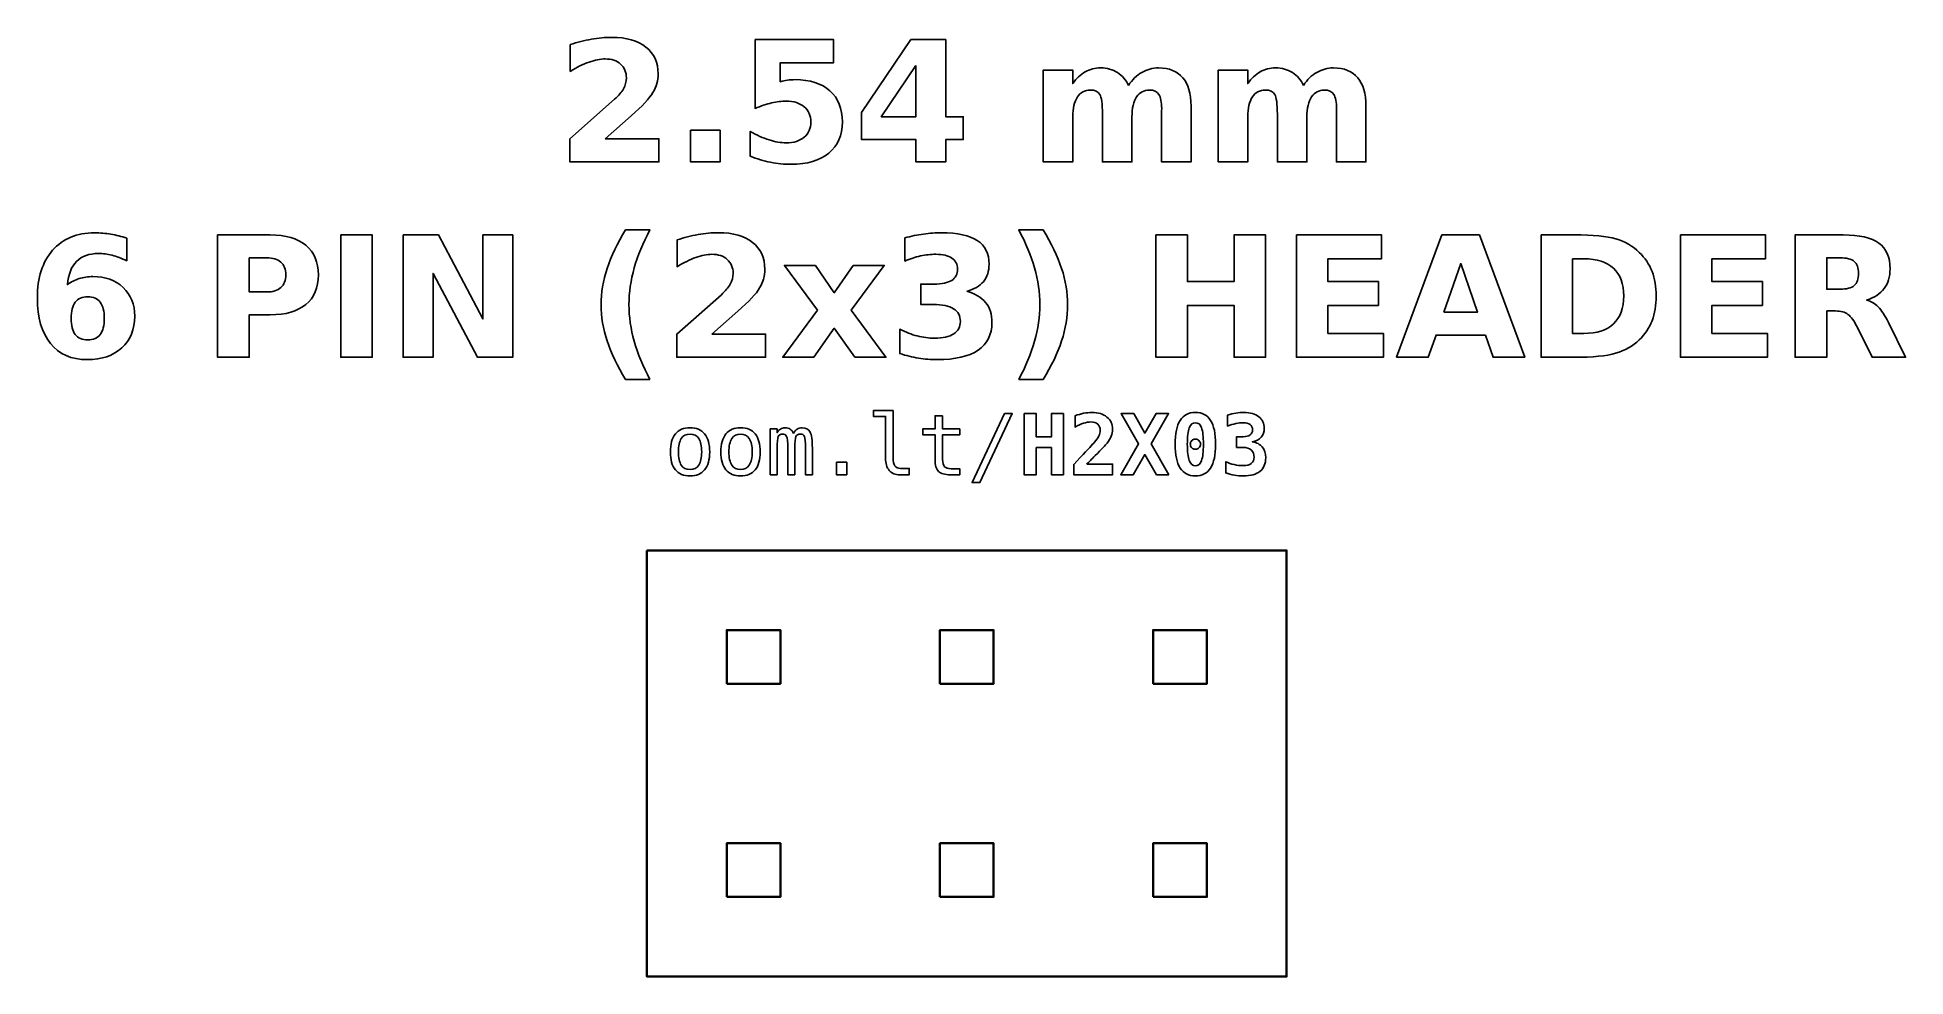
# Model space of a CAD drawing. Header units: centimetres. Extents: x -11.61 to -9.38, y -15.1 to -13.98.
import ezdxf

# ---------------------------------------------------------------- set-up
doc = ezdxf.new("R2010")
doc.units = ezdxf.units.CM
doc.header["$MEASUREMENT"] = 0
doc.layers.add('Layer 1', color=7, linetype='Continuous')

msp = doc.modelspace()

# ---------------------------------------------------------------- linework, layer by layer
at = {"layer": 'Layer 1', "color": 7, "lineweight": 35}
for points in [[(-10.78597, -14.755), (-10.72197, -14.755), (-10.72197, -14.691), (-10.78597, -14.691), (-10.78597, -14.755)], [(-10.53197, -14.755), (-10.46797, -14.755), (-10.46797, -14.691), (-10.53197, -14.691), (-10.53197, -14.755)], [(-10.27797, -14.755), (-10.21397, -14.755), (-10.21397, -14.691), (-10.27797, -14.691), (-10.27797, -14.755)], [(-10.78597, -15.009), (-10.72197, -15.009), (-10.72197, -14.945), (-10.78597, -14.945), (-10.78597, -15.009)], [(-10.53197, -15.009), (-10.46797, -15.009), (-10.46797, -14.945), (-10.53197, -14.945), (-10.53197, -15.009)], [(-10.27797, -15.009), (-10.21397, -15.009), (-10.21397, -14.945), (-10.27797, -14.945), (-10.27797, -15.009)]]:
    msp.add_lwpolyline(points, close=True, dxfattribs=at)
at = {"layer": 'Layer 1', "color": 250}
for points, knots in [([(-10.93086, -14.10555), (-10.93086, -14.10555), (-10.86669, -14.10555), (-10.86669, -14.10555), (-10.86669, -14.10555), (-10.86669, -14.10555), (-10.86669, -14.13318), (-10.86669, -14.13318), (-10.86669, -14.13318), (-10.86669, -14.13318), (-10.97266, -14.13318), (-10.97266, -14.13318), (-10.97266, -14.13318), (-10.97266, -14.13318), (-10.97266, -14.10555), (-10.97266, -14.10555), (-10.97266, -14.10555), (-10.97266, -14.10555), (-10.91942, -14.05858), (-10.91942, -14.05858), (-10.91942, -14.05858), (-10.91466, -14.05428), (-10.91116, -14.05008), (-10.90889, -14.04598), (-10.90889, -14.04598), (-10.90659, -14.04188), (-10.90546, -14.03761), (-10.90546, -14.03318), (-10.90546, -14.03318), (-10.90546, -14.02635), (-10.90776, -14.02085), (-10.91236, -14.01668), (-10.91236, -14.01668), (-10.91692, -14.01251), (-10.92302, -14.01045), (-10.93066, -14.01045), (-10.93066, -14.01045), (-10.93652, -14.01045), (-10.94292, -14.01171), (-10.94989, -14.01421), (-10.94989, -14.01421), (-10.95686, -14.01671), (-10.96432, -14.02045), (-10.97226, -14.02538), (-10.97226, -14.02538), (-10.97226, -14.02538), (-10.97226, -13.99335), (-10.97226, -13.99335), (-10.97226, -13.99335), (-10.96379, -13.99055), (-10.95542, -13.98841), (-10.94716, -13.98695), (-10.94716, -13.98695), (-10.93889, -13.98548), (-10.93079, -13.98475), (-10.92282, -13.98475), (-10.92282, -13.98475), (-10.90539, -13.98475), (-10.89182, -13.98858), (-10.88216, -13.99628), (-10.88216, -13.99628), (-10.87249, -14.00395), (-10.86766, -14.01465), (-10.86766, -14.02841), (-10.86766, -14.02841), (-10.86766, -14.03635), (-10.86972, -14.04375), (-10.87382, -14.05061), (-10.87382, -14.05061), (-10.87792, -14.05748), (-10.88656, -14.06668), (-10.89969, -14.07821), (-10.89969, -14.07821), (-10.89969, -14.07821), (-10.93086, -14.10555), (-10.93086, -14.10555)], [0, 0, 0, 0, 0.0526316, 0.0526316, 0.0526316, 0.0526316, 0.1052632, 0.1052632, 0.1052632, 0.1052632, 0.1578947, 0.1578947, 0.1578947, 0.1578947, 0.2105263, 0.2105263, 0.2105263, 0.2105263, 0.2631579, 0.2631579, 0.2631579, 0.2631579, 0.3157895, 0.3157895, 0.3157895, 0.3157895, 0.3684211, 0.3684211, 0.3684211, 0.3684211, 0.4210526, 0.4210526, 0.4210526, 0.4210526, 0.4736842, 0.4736842, 0.4736842, 0.4736842, 0.5263158, 0.5263158, 0.5263158, 0.5263158, 0.5789474, 0.5789474, 0.5789474, 0.5789474, 0.6315789, 0.6315789, 0.6315789, 0.6315789, 0.6842105, 0.6842105, 0.6842105, 0.6842105, 0.7368421, 0.7368421, 0.7368421, 0.7368421, 0.7894737, 0.7894737, 0.7894737, 0.7894737, 0.8421053, 0.8421053, 0.8421053, 0.8421053, 0.8947368, 0.8947368, 0.8947368, 0.8947368, 0.9473684, 0.9473684, 0.9473684, 0.9473684, 1, 1, 1, 1]), ([(-10.75215, -13.98738), (-10.75215, -13.98738), (-10.65868, -13.98738), (-10.65868, -13.98738), (-10.65868, -13.98738), (-10.65868, -13.98738), (-10.65868, -14.01501), (-10.65868, -14.01501), (-10.65868, -14.01501), (-10.65868, -14.01501), (-10.72218, -14.01501), (-10.72218, -14.01501), (-10.72218, -14.01501), (-10.72218, -14.01501), (-10.72218, -14.03758), (-10.72218, -14.03758), (-10.72218, -14.03758), (-10.71932, -14.03681), (-10.71645, -14.03621), (-10.71355, -14.03578), (-10.71355, -14.03578), (-10.71065, -14.03535), (-10.70762, -14.03515), (-10.70452, -14.03515), (-10.70452, -14.03515), (-10.68672, -14.03515), (-10.67288, -14.03958), (-10.66298, -14.04848), (-10.66298, -14.04848), (-10.65308, -14.05735), (-10.64815, -14.06975), (-10.64815, -14.08561), (-10.64815, -14.08561), (-10.64815, -14.10138), (-10.65355, -14.11371), (-10.66432, -14.12265), (-10.66432, -14.12265), (-10.67508, -14.13155), (-10.69005, -14.13601), (-10.70918, -14.13601), (-10.70918, -14.13601), (-10.71745, -14.13601), (-10.72565, -14.13521), (-10.73375, -14.13361), (-10.73375, -14.13361), (-10.74185, -14.13201), (-10.74992, -14.12961), (-10.75792, -14.12635), (-10.75792, -14.12635), (-10.75792, -14.12635), (-10.75792, -14.09675), (-10.75792, -14.09675), (-10.75792, -14.09675), (-10.74998, -14.10131), (-10.74245, -14.10471), (-10.73532, -14.10698), (-10.73532, -14.10698), (-10.72818, -14.10928), (-10.72145, -14.11041), (-10.71515, -14.11041), (-10.71515, -14.11041), (-10.70602, -14.11041), (-10.69885, -14.10818), (-10.69362, -14.10371), (-10.69362, -14.10371), (-10.68838, -14.09928), (-10.68575, -14.09325), (-10.68575, -14.08561), (-10.68575, -14.08561), (-10.68575, -14.07795), (-10.68838, -14.07191), (-10.69362, -14.06748), (-10.69362, -14.06748), (-10.69885, -14.06305), (-10.70602, -14.06085), (-10.71515, -14.06085), (-10.71515, -14.06085), (-10.72055, -14.06085), (-10.72632, -14.06155), (-10.73242, -14.06295), (-10.73242, -14.06295), (-10.73855, -14.06435), (-10.74512, -14.06651), (-10.75215, -14.06945), (-10.75215, -14.06945), (-10.75215, -14.06945), (-10.75215, -13.98738), (-10.75215, -13.98738)], [0, 0, 0, 0, 0.0454545, 0.0454545, 0.0454545, 0.0454545, 0.0909091, 0.0909091, 0.0909091, 0.0909091, 0.1363636, 0.1363636, 0.1363636, 0.1363636, 0.1818182, 0.1818182, 0.1818182, 0.1818182, 0.2272727, 0.2272727, 0.2272727, 0.2272727, 0.2727273, 0.2727273, 0.2727273, 0.2727273, 0.3181818, 0.3181818, 0.3181818, 0.3181818, 0.3636364, 0.3636364, 0.3636364, 0.3636364, 0.4090909, 0.4090909, 0.4090909, 0.4090909, 0.4545455, 0.4545455, 0.4545455, 0.4545455, 0.5, 0.5, 0.5, 0.5, 0.5454545, 0.5454545, 0.5454545, 0.5454545, 0.5909091, 0.5909091, 0.5909091, 0.5909091, 0.6363636, 0.6363636, 0.6363636, 0.6363636, 0.6818182, 0.6818182, 0.6818182, 0.6818182, 0.7272727, 0.7272727, 0.7272727, 0.7272727, 0.7727273, 0.7727273, 0.7727273, 0.7727273, 0.8181818, 0.8181818, 0.8181818, 0.8181818, 0.8636364, 0.8636364, 0.8636364, 0.8636364, 0.9090909, 0.9090909, 0.9090909, 0.9090909, 0.9545455, 0.9545455, 0.9545455, 0.9545455, 1, 1, 1, 1]), ([(-10.56678, -13.98738), (-10.56678, -13.98738), (-10.52498, -13.98738), (-10.52498, -13.98738), (-10.52498, -13.98738), (-10.52498, -13.98738), (-10.52498, -14.07938), (-10.52498, -14.07938), (-10.52498, -14.07938), (-10.52498, -14.07938), (-10.50418, -14.07938), (-10.50418, -14.07938), (-10.50418, -14.07938), (-10.50418, -14.07938), (-10.50418, -14.10661), (-10.50418, -14.10661), (-10.50418, -14.10661), (-10.50418, -14.10661), (-10.52498, -14.10661), (-10.52498, -14.10661), (-10.52498, -14.10661), (-10.52498, -14.10661), (-10.52498, -14.13318), (-10.52498, -14.13318), (-10.52498, -14.13318), (-10.52498, -14.13318), (-10.56051, -14.13318), (-10.56051, -14.13318), (-10.56051, -14.13318), (-10.56051, -14.13318), (-10.56051, -14.10661), (-10.56051, -14.10661), (-10.56051, -14.10661), (-10.56051, -14.10661), (-10.62518, -14.10661), (-10.62518, -14.10661), (-10.62518, -14.10661), (-10.62518, -14.10661), (-10.62518, -14.07438), (-10.62518, -14.07438), (-10.62518, -14.07438), (-10.62518, -14.07438), (-10.56678, -13.98738), (-10.56678, -13.98738)], [0, 0, 0, 0, 0.0909091, 0.0909091, 0.0909091, 0.0909091, 0.1818182, 0.1818182, 0.1818182, 0.1818182, 0.2727273, 0.2727273, 0.2727273, 0.2727273, 0.3636364, 0.3636364, 0.3636364, 0.3636364, 0.4545455, 0.4545455, 0.4545455, 0.4545455, 0.5454545, 0.5454545, 0.5454545, 0.5454545, 0.6363636, 0.6363636, 0.6363636, 0.6363636, 0.7272727, 0.7272727, 0.7272727, 0.7272727, 0.8181818, 0.8181818, 0.8181818, 0.8181818, 0.9090909, 0.9090909, 0.9090909, 0.9090909, 1, 1, 1, 1]), ([(-10.56051, -14.01835), (-10.56051, -14.01835), (-10.60175, -14.07938), (-10.60175, -14.07938), (-10.60175, -14.07938), (-10.60175, -14.07938), (-10.56051, -14.07938), (-10.56051, -14.07938), (-10.56051, -14.07938), (-10.56051, -14.07938), (-10.56051, -14.01835), (-10.56051, -14.01835)], [0, 0, 0, 0, 0.3333333, 0.3333333, 0.3333333, 0.3333333, 0.6666667, 0.6666667, 0.6666667, 0.6666667, 1, 1, 1, 1]), ([(-10.30721, -14.04198), (-10.30278, -14.03521), (-10.29755, -14.03005), (-10.29145, -14.02651), (-10.29145, -14.02651), (-10.28535, -14.02295), (-10.27868, -14.02118), (-10.27138, -14.02118), (-10.27138, -14.02118), (-10.25881, -14.02118), (-10.24925, -14.02505), (-10.24268, -14.03281), (-10.24268, -14.03281), (-10.23611, -14.04055), (-10.23281, -14.05181), (-10.23281, -14.06658), (-10.23281, -14.06658), (-10.23281, -14.06658), (-10.23281, -14.13318), (-10.23281, -14.13318), (-10.23281, -14.13318), (-10.23281, -14.13318), (-10.26798, -14.13318), (-10.26798, -14.13318), (-10.26798, -14.13318), (-10.26798, -14.13318), (-10.26798, -14.07615), (-10.26798, -14.07615), (-10.26798, -14.07615), (-10.26791, -14.07531), (-10.26788, -14.07445), (-10.26785, -14.07351), (-10.26785, -14.07351), (-10.26781, -14.07261), (-10.26778, -14.07131), (-10.26778, -14.06961), (-10.26778, -14.06961), (-10.26778, -14.06188), (-10.26891, -14.05625), (-10.27121, -14.05278), (-10.27121, -14.05278), (-10.27348, -14.04928), (-10.27715, -14.04755), (-10.28221, -14.04755), (-10.28221, -14.04755), (-10.28888, -14.04755), (-10.29398, -14.05028), (-10.29761, -14.05575), (-10.29761, -14.05575), (-10.30121, -14.06121), (-10.30308, -14.06911), (-10.30321, -14.07948), (-10.30321, -14.07948), (-10.30321, -14.07948), (-10.30321, -14.13318), (-10.30321, -14.13318), (-10.30321, -14.13318), (-10.30321, -14.13318), (-10.33838, -14.13318), (-10.33838, -14.13318), (-10.33838, -14.13318), (-10.33838, -14.13318), (-10.33838, -14.07615), (-10.33838, -14.07615), (-10.33838, -14.07615), (-10.33838, -14.06405), (-10.33941, -14.05625), (-10.34151, -14.05278), (-10.34151, -14.05278), (-10.34358, -14.04928), (-10.34728, -14.04755), (-10.35261, -14.04755), (-10.35261, -14.04755), (-10.35935, -14.04755), (-10.36451, -14.05031), (-10.36815, -14.05581), (-10.36815, -14.05581), (-10.37178, -14.06131), (-10.37361, -14.06915), (-10.37361, -14.07938), (-10.37361, -14.07938), (-10.37361, -14.07938), (-10.37361, -14.13318), (-10.37361, -14.13318), (-10.37361, -14.13318), (-10.37361, -14.13318), (-10.40878, -14.13318), (-10.40878, -14.13318), (-10.40878, -14.13318), (-10.40878, -14.13318), (-10.40878, -14.02381), (-10.40878, -14.02381), (-10.40878, -14.02381), (-10.40878, -14.02381), (-10.37361, -14.02381), (-10.37361, -14.02381), (-10.37361, -14.02381), (-10.37361, -14.02381), (-10.37361, -14.03985), (-10.37361, -14.03985), (-10.37361, -14.03985), (-10.36931, -14.03365), (-10.36438, -14.02901), (-10.35881, -14.02588), (-10.35881, -14.02588), (-10.35325, -14.02275), (-10.34711, -14.02118), (-10.34041, -14.02118), (-10.34041, -14.02118), (-10.33288, -14.02118), (-10.32618, -14.02301), (-10.32041, -14.02665), (-10.32041, -14.02665), (-10.31461, -14.03031), (-10.31021, -14.03541), (-10.30721, -14.04198)], [0, 0, 0, 0, 0.0344828, 0.0344828, 0.0344828, 0.0344828, 0.0689655, 0.0689655, 0.0689655, 0.0689655, 0.1034483, 0.1034483, 0.1034483, 0.1034483, 0.137931, 0.137931, 0.137931, 0.137931, 0.1724138, 0.1724138, 0.1724138, 0.1724138, 0.2068966, 0.2068966, 0.2068966, 0.2068966, 0.2413793, 0.2413793, 0.2413793, 0.2413793, 0.2758621, 0.2758621, 0.2758621, 0.2758621, 0.3103448, 0.3103448, 0.3103448, 0.3103448, 0.3448276, 0.3448276, 0.3448276, 0.3448276, 0.3793103, 0.3793103, 0.3793103, 0.3793103, 0.4137931, 0.4137931, 0.4137931, 0.4137931, 0.4482759, 0.4482759, 0.4482759, 0.4482759, 0.4827586, 0.4827586, 0.4827586, 0.4827586, 0.5172414, 0.5172414, 0.5172414, 0.5172414, 0.5517241, 0.5517241, 0.5517241, 0.5517241, 0.5862069, 0.5862069, 0.5862069, 0.5862069, 0.6206897, 0.6206897, 0.6206897, 0.6206897, 0.6551724, 0.6551724, 0.6551724, 0.6551724, 0.6896552, 0.6896552, 0.6896552, 0.6896552, 0.7241379, 0.7241379, 0.7241379, 0.7241379, 0.7586207, 0.7586207, 0.7586207, 0.7586207, 0.7931034, 0.7931034, 0.7931034, 0.7931034, 0.8275862, 0.8275862, 0.8275862, 0.8275862, 0.862069, 0.862069, 0.862069, 0.862069, 0.8965517, 0.8965517, 0.8965517, 0.8965517, 0.9310345, 0.9310345, 0.9310345, 0.9310345, 0.9655172, 0.9655172, 0.9655172, 0.9655172, 1, 1, 1, 1]), ([(-10.09881, -14.04198), (-10.09438, -14.03521), (-10.08915, -14.03005), (-10.08305, -14.02651), (-10.08305, -14.02651), (-10.07695, -14.02295), (-10.07028, -14.02118), (-10.06298, -14.02118), (-10.06298, -14.02118), (-10.05041, -14.02118), (-10.04085, -14.02505), (-10.03428, -14.03281), (-10.03428, -14.03281), (-10.02771, -14.04055), (-10.02441, -14.05181), (-10.02441, -14.06658), (-10.02441, -14.06658), (-10.02441, -14.06658), (-10.02441, -14.13318), (-10.02441, -14.13318), (-10.02441, -14.13318), (-10.02441, -14.13318), (-10.05958, -14.13318), (-10.05958, -14.13318), (-10.05958, -14.13318), (-10.05958, -14.13318), (-10.05958, -14.07615), (-10.05958, -14.07615), (-10.05958, -14.07615), (-10.05951, -14.07531), (-10.05948, -14.07445), (-10.05945, -14.07351), (-10.05945, -14.07351), (-10.05941, -14.07261), (-10.05938, -14.07131), (-10.05938, -14.06961), (-10.05938, -14.06961), (-10.05938, -14.06188), (-10.06051, -14.05625), (-10.06281, -14.05278), (-10.06281, -14.05278), (-10.06508, -14.04928), (-10.06875, -14.04755), (-10.07381, -14.04755), (-10.07381, -14.04755), (-10.08048, -14.04755), (-10.08558, -14.05028), (-10.08921, -14.05575), (-10.08921, -14.05575), (-10.09281, -14.06121), (-10.09468, -14.06911), (-10.09481, -14.07948), (-10.09481, -14.07948), (-10.09481, -14.07948), (-10.09481, -14.13318), (-10.09481, -14.13318), (-10.09481, -14.13318), (-10.09481, -14.13318), (-10.12998, -14.13318), (-10.12998, -14.13318), (-10.12998, -14.13318), (-10.12998, -14.13318), (-10.12998, -14.07615), (-10.12998, -14.07615), (-10.12998, -14.07615), (-10.12998, -14.06405), (-10.13101, -14.05625), (-10.13311, -14.05278), (-10.13311, -14.05278), (-10.13518, -14.04928), (-10.13888, -14.04755), (-10.14421, -14.04755), (-10.14421, -14.04755), (-10.15095, -14.04755), (-10.15611, -14.05031), (-10.15975, -14.05581), (-10.15975, -14.05581), (-10.16338, -14.06131), (-10.16521, -14.06915), (-10.16521, -14.07938), (-10.16521, -14.07938), (-10.16521, -14.07938), (-10.16521, -14.13318), (-10.16521, -14.13318), (-10.16521, -14.13318), (-10.16521, -14.13318), (-10.20038, -14.13318), (-10.20038, -14.13318), (-10.20038, -14.13318), (-10.20038, -14.13318), (-10.20038, -14.02381), (-10.20038, -14.02381), (-10.20038, -14.02381), (-10.20038, -14.02381), (-10.16521, -14.02381), (-10.16521, -14.02381), (-10.16521, -14.02381), (-10.16521, -14.02381), (-10.16521, -14.03985), (-10.16521, -14.03985), (-10.16521, -14.03985), (-10.16091, -14.03365), (-10.15598, -14.02901), (-10.15041, -14.02588), (-10.15041, -14.02588), (-10.14485, -14.02275), (-10.13871, -14.02118), (-10.13201, -14.02118), (-10.13201, -14.02118), (-10.12448, -14.02118), (-10.11778, -14.02301), (-10.11201, -14.02665), (-10.11201, -14.02665), (-10.10621, -14.03031), (-10.10181, -14.03541), (-10.09881, -14.04198)], [0, 0, 0, 0, 0.0344828, 0.0344828, 0.0344828, 0.0344828, 0.0689655, 0.0689655, 0.0689655, 0.0689655, 0.1034483, 0.1034483, 0.1034483, 0.1034483, 0.137931, 0.137931, 0.137931, 0.137931, 0.1724138, 0.1724138, 0.1724138, 0.1724138, 0.2068966, 0.2068966, 0.2068966, 0.2068966, 0.2413793, 0.2413793, 0.2413793, 0.2413793, 0.2758621, 0.2758621, 0.2758621, 0.2758621, 0.3103448, 0.3103448, 0.3103448, 0.3103448, 0.3448276, 0.3448276, 0.3448276, 0.3448276, 0.3793103, 0.3793103, 0.3793103, 0.3793103, 0.4137931, 0.4137931, 0.4137931, 0.4137931, 0.4482759, 0.4482759, 0.4482759, 0.4482759, 0.4827586, 0.4827586, 0.4827586, 0.4827586, 0.5172414, 0.5172414, 0.5172414, 0.5172414, 0.5517241, 0.5517241, 0.5517241, 0.5517241, 0.5862069, 0.5862069, 0.5862069, 0.5862069, 0.6206897, 0.6206897, 0.6206897, 0.6206897, 0.6551724, 0.6551724, 0.6551724, 0.6551724, 0.6896552, 0.6896552, 0.6896552, 0.6896552, 0.7241379, 0.7241379, 0.7241379, 0.7241379, 0.7586207, 0.7586207, 0.7586207, 0.7586207, 0.7931034, 0.7931034, 0.7931034, 0.7931034, 0.8275862, 0.8275862, 0.8275862, 0.8275862, 0.862069, 0.862069, 0.862069, 0.862069, 0.8965517, 0.8965517, 0.8965517, 0.8965517, 0.9310345, 0.9310345, 0.9310345, 0.9310345, 0.9655172, 0.9655172, 0.9655172, 0.9655172, 1, 1, 1, 1]), ([(-10.82892, -14.09538), (-10.82892, -14.09538), (-10.79375, -14.09538), (-10.79375, -14.09538), (-10.79375, -14.09538), (-10.79375, -14.09538), (-10.79375, -14.13318), (-10.79375, -14.13318), (-10.79375, -14.13318), (-10.79375, -14.13318), (-10.82892, -14.13318), (-10.82892, -14.13318), (-10.82892, -14.13318), (-10.82892, -14.13318), (-10.82892, -14.09538), (-10.82892, -14.09538)], [0, 0, 0, 0, 0.25, 0.25, 0.25, 0.25, 0.5, 0.5, 0.5, 0.5, 0.75, 0.75, 0.75, 0.75, 1, 1, 1, 1]), ([(-11.50069, -14.22398), (-11.50069, -14.22398), (-11.50069, -14.25095), (-11.50069, -14.25095), (-11.50069, -14.25095), (-11.50689, -14.24801), (-11.51269, -14.24585), (-11.51815, -14.24445), (-11.51815, -14.24445), (-11.52362, -14.24305), (-11.52899, -14.24235), (-11.53419, -14.24235), (-11.53419, -14.24235), (-11.54539, -14.24235), (-11.55409, -14.24545), (-11.56035, -14.25168), (-11.56035, -14.25168), (-11.56659, -14.25788), (-11.57025, -14.26711), (-11.57129, -14.27935), (-11.57129, -14.27935), (-11.56699, -14.27618), (-11.56232, -14.27378), (-11.55732, -14.27218), (-11.55732, -14.27218), (-11.55232, -14.27058), (-11.54685, -14.26978), (-11.54092, -14.26978), (-11.54092, -14.26978), (-11.52602, -14.26978), (-11.51399, -14.27415), (-11.50485, -14.28288), (-11.50485, -14.28288), (-11.49569, -14.29158), (-11.49112, -14.30301), (-11.49112, -14.31715), (-11.49112, -14.31715), (-11.49112, -14.33278), (-11.49622, -14.34528), (-11.50645, -14.35471), (-11.50645, -14.35471), (-11.51665, -14.36411), (-11.53039, -14.36881), (-11.54755, -14.36881), (-11.54755, -14.36881), (-11.56649, -14.36881), (-11.58115, -14.36241), (-11.59155, -14.34961), (-11.59155, -14.34961), (-11.60192, -14.33685), (-11.60712, -14.31868), (-11.60712, -14.29518), (-11.60712, -14.29518), (-11.60712, -14.27111), (-11.60105, -14.25218), (-11.58892, -14.23841), (-11.58892, -14.23841), (-11.57675, -14.22465), (-11.56012, -14.21775), (-11.53895, -14.21775), (-11.53895, -14.21775), (-11.53225, -14.21775), (-11.52575, -14.21828), (-11.51942, -14.21931), (-11.51942, -14.21931), (-11.51312, -14.22035), (-11.50689, -14.22191), (-11.50069, -14.22398)], [0, 0, 0, 0, 0.0588235, 0.0588235, 0.0588235, 0.0588235, 0.1176471, 0.1176471, 0.1176471, 0.1176471, 0.1764706, 0.1764706, 0.1764706, 0.1764706, 0.2352941, 0.2352941, 0.2352941, 0.2352941, 0.2941176, 0.2941176, 0.2941176, 0.2941176, 0.3529412, 0.3529412, 0.3529412, 0.3529412, 0.4117647, 0.4117647, 0.4117647, 0.4117647, 0.4705882, 0.4705882, 0.4705882, 0.4705882, 0.5294118, 0.5294118, 0.5294118, 0.5294118, 0.5882353, 0.5882353, 0.5882353, 0.5882353, 0.6470588, 0.6470588, 0.6470588, 0.6470588, 0.7058824, 0.7058824, 0.7058824, 0.7058824, 0.7647059, 0.7647059, 0.7647059, 0.7647059, 0.8235294, 0.8235294, 0.8235294, 0.8235294, 0.8823529, 0.8823529, 0.8823529, 0.8823529, 0.9411765, 0.9411765, 0.9411765, 0.9411765, 1, 1, 1, 1]), ([(-11.39235, -14.22018), (-11.39235, -14.22018), (-11.32995, -14.22018), (-11.32995, -14.22018), (-11.32995, -14.22018), (-11.31139, -14.22018), (-11.29715, -14.22431), (-11.28722, -14.23255), (-11.28722, -14.23255), (-11.27729, -14.24078), (-11.27232, -14.25251), (-11.27232, -14.26775), (-11.27232, -14.26775), (-11.27232, -14.28301), (-11.27729, -14.29478), (-11.28722, -14.30301), (-11.28722, -14.30301), (-11.29715, -14.31125), (-11.31139, -14.31538), (-11.32995, -14.31538), (-11.32995, -14.31538), (-11.32995, -14.31538), (-11.35475, -14.31538), (-11.35475, -14.31538), (-11.35475, -14.31538), (-11.35475, -14.31538), (-11.35475, -14.36598), (-11.35475, -14.36598), (-11.35475, -14.36598), (-11.35475, -14.36598), (-11.39235, -14.36598), (-11.39235, -14.36598), (-11.39235, -14.36598), (-11.39235, -14.36598), (-11.39235, -14.22018), (-11.39235, -14.22018)], [0, 0, 0, 0, 0.1111111, 0.1111111, 0.1111111, 0.1111111, 0.2222222, 0.2222222, 0.2222222, 0.2222222, 0.3333333, 0.3333333, 0.3333333, 0.3333333, 0.4444444, 0.4444444, 0.4444444, 0.4444444, 0.5555556, 0.5555556, 0.5555556, 0.5555556, 0.6666667, 0.6666667, 0.6666667, 0.6666667, 0.7777778, 0.7777778, 0.7777778, 0.7777778, 0.8888889, 0.8888889, 0.8888889, 0.8888889, 1, 1, 1, 1]), ([(-11.24578, -14.22018), (-11.24578, -14.22018), (-11.20818, -14.22018), (-11.20818, -14.22018), (-11.20818, -14.22018), (-11.20818, -14.22018), (-11.20818, -14.36598), (-11.20818, -14.36598), (-11.20818, -14.36598), (-11.20818, -14.36598), (-11.24578, -14.36598), (-11.24578, -14.36598), (-11.24578, -14.36598), (-11.24578, -14.36598), (-11.24578, -14.22018), (-11.24578, -14.22018)], [0, 0, 0, 0, 0.25, 0.25, 0.25, 0.25, 0.5, 0.5, 0.5, 0.5, 0.75, 0.75, 0.75, 0.75, 1, 1, 1, 1]), ([(-11.17138, -14.22018), (-11.17138, -14.22018), (-11.12938, -14.22018), (-11.12938, -14.22018), (-11.12938, -14.22018), (-11.12938, -14.22018), (-11.07635, -14.32018), (-11.07635, -14.32018), (-11.07635, -14.32018), (-11.07635, -14.32018), (-11.07635, -14.22018), (-11.07635, -14.22018), (-11.07635, -14.22018), (-11.07635, -14.22018), (-11.04072, -14.22018), (-11.04072, -14.22018), (-11.04072, -14.22018), (-11.04072, -14.22018), (-11.04072, -14.36598), (-11.04072, -14.36598), (-11.04072, -14.36598), (-11.04072, -14.36598), (-11.08272, -14.36598), (-11.08272, -14.36598), (-11.08272, -14.36598), (-11.08272, -14.36598), (-11.13575, -14.26598), (-11.13575, -14.26598), (-11.13575, -14.26598), (-11.13575, -14.26598), (-11.13575, -14.36598), (-11.13575, -14.36598), (-11.13575, -14.36598), (-11.13575, -14.36598), (-11.17138, -14.36598), (-11.17138, -14.36598), (-11.17138, -14.36598), (-11.17138, -14.36598), (-11.17138, -14.22018), (-11.17138, -14.22018)], [0, 0, 0, 0, 0.1, 0.1, 0.1, 0.1, 0.2, 0.2, 0.2, 0.2, 0.3, 0.3, 0.3, 0.3, 0.4, 0.4, 0.4, 0.4, 0.5, 0.5, 0.5, 0.5, 0.6, 0.6, 0.6, 0.6, 0.7, 0.7, 0.7, 0.7, 0.8, 0.8, 0.8, 0.8, 0.9, 0.9, 0.9, 0.9, 1, 1, 1, 1]), ([(-10.87735, -14.39235), (-10.87735, -14.39235), (-10.90635, -14.39235), (-10.90635, -14.39235), (-10.90635, -14.39235), (-10.91632, -14.37628), (-10.92368, -14.36098), (-10.92842, -14.34648), (-10.92842, -14.34648), (-10.93318, -14.33201), (-10.93555, -14.31765), (-10.93555, -14.30338), (-10.93555, -14.30338), (-10.93555, -14.28911), (-10.93315, -14.27468), (-10.92838, -14.26008), (-10.92838, -14.26008), (-10.92358, -14.24545), (-10.91625, -14.23018), (-10.90635, -14.21421), (-10.90635, -14.21421), (-10.90635, -14.21421), (-10.87735, -14.21421), (-10.87735, -14.21421), (-10.87735, -14.21421), (-10.88568, -14.22965), (-10.89192, -14.24475), (-10.89608, -14.25948), (-10.89608, -14.25948), (-10.90025, -14.27421), (-10.90235, -14.28878), (-10.90235, -14.30318), (-10.90235, -14.30318), (-10.90235, -14.31758), (-10.90028, -14.33215), (-10.89615, -14.34695), (-10.89615, -14.34695), (-10.89202, -14.36171), (-10.88575, -14.37685), (-10.87735, -14.39235)], [0, 0, 0, 0, 0.1, 0.1, 0.1, 0.1, 0.2, 0.2, 0.2, 0.2, 0.3, 0.3, 0.3, 0.3, 0.4, 0.4, 0.4, 0.4, 0.5, 0.5, 0.5, 0.5, 0.6, 0.6, 0.6, 0.6, 0.7, 0.7, 0.7, 0.7, 0.8, 0.8, 0.8, 0.8, 0.9, 0.9, 0.9, 0.9, 1, 1, 1, 1]), ([(-10.80372, -14.33835), (-10.80372, -14.33835), (-10.73955, -14.33835), (-10.73955, -14.33835), (-10.73955, -14.33835), (-10.73955, -14.33835), (-10.73955, -14.36598), (-10.73955, -14.36598), (-10.73955, -14.36598), (-10.73955, -14.36598), (-10.84552, -14.36598), (-10.84552, -14.36598), (-10.84552, -14.36598), (-10.84552, -14.36598), (-10.84552, -14.33835), (-10.84552, -14.33835), (-10.84552, -14.33835), (-10.84552, -14.33835), (-10.79228, -14.29138), (-10.79228, -14.29138), (-10.79228, -14.29138), (-10.78752, -14.28708), (-10.78402, -14.28288), (-10.78175, -14.27878), (-10.78175, -14.27878), (-10.77945, -14.27468), (-10.77832, -14.27041), (-10.77832, -14.26598), (-10.77832, -14.26598), (-10.77832, -14.25915), (-10.78062, -14.25365), (-10.78522, -14.24948), (-10.78522, -14.24948), (-10.78978, -14.24531), (-10.79588, -14.24325), (-10.80352, -14.24325), (-10.80352, -14.24325), (-10.80938, -14.24325), (-10.81578, -14.24451), (-10.82275, -14.24701), (-10.82275, -14.24701), (-10.82972, -14.24951), (-10.83718, -14.25325), (-10.84512, -14.25818), (-10.84512, -14.25818), (-10.84512, -14.25818), (-10.84512, -14.22615), (-10.84512, -14.22615), (-10.84512, -14.22615), (-10.83665, -14.22335), (-10.82828, -14.22121), (-10.82002, -14.21975), (-10.82002, -14.21975), (-10.81175, -14.21828), (-10.80365, -14.21755), (-10.79568, -14.21755), (-10.79568, -14.21755), (-10.77825, -14.21755), (-10.76468, -14.22138), (-10.75502, -14.22908), (-10.75502, -14.22908), (-10.74535, -14.23675), (-10.74052, -14.24745), (-10.74052, -14.26121), (-10.74052, -14.26121), (-10.74052, -14.26915), (-10.74258, -14.27655), (-10.74668, -14.28341), (-10.74668, -14.28341), (-10.75078, -14.29028), (-10.75942, -14.29948), (-10.77255, -14.31101), (-10.77255, -14.31101), (-10.77255, -14.31101), (-10.80372, -14.33835), (-10.80372, -14.33835)], [0, 0, 0, 0, 0.0526316, 0.0526316, 0.0526316, 0.0526316, 0.1052632, 0.1052632, 0.1052632, 0.1052632, 0.1578947, 0.1578947, 0.1578947, 0.1578947, 0.2105263, 0.2105263, 0.2105263, 0.2105263, 0.2631579, 0.2631579, 0.2631579, 0.2631579, 0.3157895, 0.3157895, 0.3157895, 0.3157895, 0.3684211, 0.3684211, 0.3684211, 0.3684211, 0.4210526, 0.4210526, 0.4210526, 0.4210526, 0.4736842, 0.4736842, 0.4736842, 0.4736842, 0.5263158, 0.5263158, 0.5263158, 0.5263158, 0.5789474, 0.5789474, 0.5789474, 0.5789474, 0.6315789, 0.6315789, 0.6315789, 0.6315789, 0.6842105, 0.6842105, 0.6842105, 0.6842105, 0.7368421, 0.7368421, 0.7368421, 0.7368421, 0.7894737, 0.7894737, 0.7894737, 0.7894737, 0.8421053, 0.8421053, 0.8421053, 0.8421053, 0.8947368, 0.8947368, 0.8947368, 0.8947368, 0.9473684, 0.9473684, 0.9473684, 0.9473684, 1, 1, 1, 1]), ([(-10.50001, -14.28735), (-10.49021, -14.28988), (-10.48271, -14.29431), (-10.47761, -14.30058), (-10.47761, -14.30058), (-10.47251, -14.30688), (-10.46995, -14.31485), (-10.46995, -14.32455), (-10.46995, -14.32455), (-10.46995, -14.33901), (-10.47548, -14.35001), (-10.48655, -14.35755), (-10.48655, -14.35755), (-10.49761, -14.36505), (-10.51375, -14.36881), (-10.53498, -14.36881), (-10.53498, -14.36881), (-10.54248, -14.36881), (-10.54998, -14.36821), (-10.55751, -14.36701), (-10.55751, -14.36701), (-10.56501, -14.36581), (-10.57245, -14.36398), (-10.57981, -14.36158), (-10.57981, -14.36158), (-10.57981, -14.36158), (-10.57981, -14.33258), (-10.57981, -14.33258), (-10.57981, -14.33258), (-10.57278, -14.33608), (-10.56581, -14.33875), (-10.55888, -14.34055), (-10.55888, -14.34055), (-10.55195, -14.34231), (-10.54511, -14.34321), (-10.53841, -14.34321), (-10.53841, -14.34321), (-10.52845, -14.34321), (-10.52081, -14.34148), (-10.51551, -14.33805), (-10.51551, -14.33805), (-10.51021, -14.33458), (-10.50755, -14.32965), (-10.50755, -14.32318), (-10.50755, -14.32318), (-10.50755, -14.31655), (-10.51028, -14.31151), (-10.51571, -14.30811), (-10.51571, -14.30811), (-10.52115, -14.30468), (-10.52918, -14.30298), (-10.53978, -14.30298), (-10.53978, -14.30298), (-10.53978, -14.30298), (-10.55481, -14.30298), (-10.55481, -14.30298), (-10.55481, -14.30298), (-10.55481, -14.30298), (-10.55481, -14.27875), (-10.55481, -14.27875), (-10.55481, -14.27875), (-10.55481, -14.27875), (-10.53901, -14.27875), (-10.53901, -14.27875), (-10.53901, -14.27875), (-10.52955, -14.27875), (-10.52255, -14.27728), (-10.51791, -14.27431), (-10.51791, -14.27431), (-10.51328, -14.27135), (-10.51098, -14.26685), (-10.51098, -14.26081), (-10.51098, -14.26081), (-10.51098, -14.25521), (-10.51321, -14.25088), (-10.51771, -14.24785), (-10.51771, -14.24785), (-10.52221, -14.24478), (-10.52855, -14.24325), (-10.53675, -14.24325), (-10.53675, -14.24325), (-10.54281, -14.24325), (-10.54891, -14.24391), (-10.55511, -14.24528), (-10.55511, -14.24528), (-10.56128, -14.24665), (-10.56741, -14.24868), (-10.57355, -14.25135), (-10.57355, -14.25135), (-10.57355, -14.25135), (-10.57355, -14.22381), (-10.57355, -14.22381), (-10.57355, -14.22381), (-10.56611, -14.22171), (-10.55878, -14.22015), (-10.55148, -14.21911), (-10.55148, -14.21911), (-10.54418, -14.21808), (-10.53705, -14.21755), (-10.53001, -14.21755), (-10.53001, -14.21755), (-10.51108, -14.21755), (-10.49688, -14.22065), (-10.48748, -14.22688), (-10.48748, -14.22688), (-10.47808, -14.23308), (-10.47338, -14.24245), (-10.47338, -14.25495), (-10.47338, -14.25495), (-10.47338, -14.26345), (-10.47561, -14.27045), (-10.48011, -14.27588), (-10.48011, -14.27588), (-10.48461, -14.28131), (-10.49125, -14.28515), (-10.50001, -14.28735)], [0, 0, 0, 0, 0.0344828, 0.0344828, 0.0344828, 0.0344828, 0.0689655, 0.0689655, 0.0689655, 0.0689655, 0.1034483, 0.1034483, 0.1034483, 0.1034483, 0.137931, 0.137931, 0.137931, 0.137931, 0.1724138, 0.1724138, 0.1724138, 0.1724138, 0.2068966, 0.2068966, 0.2068966, 0.2068966, 0.2413793, 0.2413793, 0.2413793, 0.2413793, 0.2758621, 0.2758621, 0.2758621, 0.2758621, 0.3103448, 0.3103448, 0.3103448, 0.3103448, 0.3448276, 0.3448276, 0.3448276, 0.3448276, 0.3793103, 0.3793103, 0.3793103, 0.3793103, 0.4137931, 0.4137931, 0.4137931, 0.4137931, 0.4482759, 0.4482759, 0.4482759, 0.4482759, 0.4827586, 0.4827586, 0.4827586, 0.4827586, 0.5172414, 0.5172414, 0.5172414, 0.5172414, 0.5517241, 0.5517241, 0.5517241, 0.5517241, 0.5862069, 0.5862069, 0.5862069, 0.5862069, 0.6206897, 0.6206897, 0.6206897, 0.6206897, 0.6551724, 0.6551724, 0.6551724, 0.6551724, 0.6896552, 0.6896552, 0.6896552, 0.6896552, 0.7241379, 0.7241379, 0.7241379, 0.7241379, 0.7586207, 0.7586207, 0.7586207, 0.7586207, 0.7931034, 0.7931034, 0.7931034, 0.7931034, 0.8275862, 0.8275862, 0.8275862, 0.8275862, 0.862069, 0.862069, 0.862069, 0.862069, 0.8965517, 0.8965517, 0.8965517, 0.8965517, 0.9310345, 0.9310345, 0.9310345, 0.9310345, 0.9655172, 0.9655172, 0.9655172, 0.9655172, 1, 1, 1, 1]), ([(-10.43801, -14.39235), (-10.42968, -14.37685), (-10.42341, -14.36171), (-10.41924, -14.34695), (-10.41924, -14.34695), (-10.41508, -14.33215), (-10.41301, -14.31758), (-10.41301, -14.30318), (-10.41301, -14.30318), (-10.41301, -14.28878), (-10.41508, -14.27421), (-10.41924, -14.25948), (-10.41924, -14.25948), (-10.42341, -14.24475), (-10.42968, -14.22965), (-10.43801, -14.21421), (-10.43801, -14.21421), (-10.43801, -14.21421), (-10.40901, -14.21421), (-10.40901, -14.21421), (-10.40901, -14.21421), (-10.39911, -14.23018), (-10.39178, -14.24545), (-10.38698, -14.26008), (-10.38698, -14.26008), (-10.38221, -14.27468), (-10.37981, -14.28911), (-10.37981, -14.30338), (-10.37981, -14.30338), (-10.37981, -14.31765), (-10.38218, -14.33201), (-10.38694, -14.34648), (-10.38694, -14.34648), (-10.39168, -14.36098), (-10.39904, -14.37628), (-10.40901, -14.39235), (-10.40901, -14.39235), (-10.40901, -14.39235), (-10.43801, -14.39235), (-10.43801, -14.39235)], [0, 0, 0, 0, 0.1, 0.1, 0.1, 0.1, 0.2, 0.2, 0.2, 0.2, 0.3, 0.3, 0.3, 0.3, 0.4, 0.4, 0.4, 0.4, 0.5, 0.5, 0.5, 0.5, 0.6, 0.6, 0.6, 0.6, 0.7, 0.7, 0.7, 0.7, 0.8, 0.8, 0.8, 0.8, 0.9, 0.9, 0.9, 0.9, 1, 1, 1, 1]), ([(-10.27461, -14.22018), (-10.27461, -14.22018), (-10.23701, -14.22018), (-10.23701, -14.22018), (-10.23701, -14.22018), (-10.23701, -14.22018), (-10.23701, -14.27575), (-10.23701, -14.27575), (-10.23701, -14.27575), (-10.23701, -14.27575), (-10.18155, -14.27575), (-10.18155, -14.27575), (-10.18155, -14.27575), (-10.18155, -14.27575), (-10.18155, -14.22018), (-10.18155, -14.22018), (-10.18155, -14.22018), (-10.18155, -14.22018), (-10.14395, -14.22018), (-10.14395, -14.22018), (-10.14395, -14.22018), (-10.14395, -14.22018), (-10.14395, -14.36598), (-10.14395, -14.36598), (-10.14395, -14.36598), (-10.14395, -14.36598), (-10.18155, -14.36598), (-10.18155, -14.36598), (-10.18155, -14.36598), (-10.18155, -14.36598), (-10.18155, -14.30418), (-10.18155, -14.30418), (-10.18155, -14.30418), (-10.18155, -14.30418), (-10.23701, -14.30418), (-10.23701, -14.30418), (-10.23701, -14.30418), (-10.23701, -14.30418), (-10.23701, -14.36598), (-10.23701, -14.36598), (-10.23701, -14.36598), (-10.23701, -14.36598), (-10.27461, -14.36598), (-10.27461, -14.36598), (-10.27461, -14.36598), (-10.27461, -14.36598), (-10.27461, -14.22018), (-10.27461, -14.22018)], [0, 0, 0, 0, 0.0833333, 0.0833333, 0.0833333, 0.0833333, 0.1666667, 0.1666667, 0.1666667, 0.1666667, 0.25, 0.25, 0.25, 0.25, 0.3333333, 0.3333333, 0.3333333, 0.3333333, 0.4166667, 0.4166667, 0.4166667, 0.4166667, 0.5, 0.5, 0.5, 0.5, 0.5833333, 0.5833333, 0.5833333, 0.5833333, 0.6666667, 0.6666667, 0.6666667, 0.6666667, 0.75, 0.75, 0.75, 0.75, 0.8333333, 0.8333333, 0.8333333, 0.8333333, 0.9166667, 0.9166667, 0.9166667, 0.9166667, 1, 1, 1, 1]), ([(-10.10724, -14.22018), (-10.10724, -14.22018), (-10.00578, -14.22018), (-10.00578, -14.22018), (-10.00578, -14.22018), (-10.00578, -14.22018), (-10.00578, -14.24861), (-10.00578, -14.24861), (-10.00578, -14.24861), (-10.00578, -14.24861), (-10.06964, -14.24861), (-10.06964, -14.24861), (-10.06964, -14.24861), (-10.06964, -14.24861), (-10.06964, -14.27575), (-10.06964, -14.27575), (-10.06964, -14.27575), (-10.06964, -14.27575), (-10.00961, -14.27575), (-10.00961, -14.27575), (-10.00961, -14.27575), (-10.00961, -14.27575), (-10.00961, -14.30418), (-10.00961, -14.30418), (-10.00961, -14.30418), (-10.00961, -14.30418), (-10.06964, -14.30418), (-10.06964, -14.30418), (-10.06964, -14.30418), (-10.06964, -14.30418), (-10.06964, -14.33755), (-10.06964, -14.33755), (-10.06964, -14.33755), (-10.06964, -14.33755), (-10.00364, -14.33755), (-10.00364, -14.33755), (-10.00364, -14.33755), (-10.00364, -14.33755), (-10.00364, -14.36598), (-10.00364, -14.36598), (-10.00364, -14.36598), (-10.00364, -14.36598), (-10.10724, -14.36598), (-10.10724, -14.36598), (-10.10724, -14.36598), (-10.10724, -14.36598), (-10.10724, -14.22018), (-10.10724, -14.22018)], [0, 0, 0, 0, 0.0833333, 0.0833333, 0.0833333, 0.0833333, 0.1666667, 0.1666667, 0.1666667, 0.1666667, 0.25, 0.25, 0.25, 0.25, 0.3333333, 0.3333333, 0.3333333, 0.3333333, 0.4166667, 0.4166667, 0.4166667, 0.4166667, 0.5, 0.5, 0.5, 0.5, 0.5833333, 0.5833333, 0.5833333, 0.5833333, 0.6666667, 0.6666667, 0.6666667, 0.6666667, 0.75, 0.75, 0.75, 0.75, 0.8333333, 0.8333333, 0.8333333, 0.8333333, 0.9166667, 0.9166667, 0.9166667, 0.9166667, 1, 1, 1, 1]), ([(-9.88215, -14.33945), (-9.88215, -14.33945), (-9.94095, -14.33945), (-9.94095, -14.33945), (-9.94095, -14.33945), (-9.94095, -14.33945), (-9.95021, -14.36598), (-9.95021, -14.36598), (-9.95021, -14.36598), (-9.95021, -14.36598), (-9.98801, -14.36598), (-9.98801, -14.36598), (-9.98801, -14.36598), (-9.98801, -14.36598), (-9.93401, -14.22018), (-9.93401, -14.22018), (-9.93401, -14.22018), (-9.93401, -14.22018), (-9.88918, -14.22018), (-9.88918, -14.22018), (-9.88918, -14.22018), (-9.88918, -14.22018), (-9.83518, -14.36598), (-9.83518, -14.36598), (-9.83518, -14.36598), (-9.83518, -14.36598), (-9.87298, -14.36598), (-9.87298, -14.36598), (-9.87298, -14.36598), (-9.87298, -14.36598), (-9.88215, -14.33945), (-9.88215, -14.33945)], [0, 0, 0, 0, 0.125, 0.125, 0.125, 0.125, 0.25, 0.25, 0.25, 0.25, 0.375, 0.375, 0.375, 0.375, 0.5, 0.5, 0.5, 0.5, 0.625, 0.625, 0.625, 0.625, 0.75, 0.75, 0.75, 0.75, 0.875, 0.875, 0.875, 0.875, 1, 1, 1, 1]), ([(-9.81581, -14.22018), (-9.81581, -14.22018), (-9.77615, -14.22018), (-9.77615, -14.22018), (-9.77615, -14.22018), (-9.75401, -14.22018), (-9.73755, -14.22175), (-9.72671, -14.22491), (-9.72671, -14.22491), (-9.71588, -14.22808), (-9.70658, -14.23341), (-9.69881, -14.24098), (-9.69881, -14.24098), (-9.69198, -14.24755), (-9.68691, -14.25515), (-9.68358, -14.26375), (-9.68358, -14.26375), (-9.68028, -14.27231), (-9.67861, -14.28205), (-9.67861, -14.29295), (-9.67861, -14.29295), (-9.67861, -14.30395), (-9.68028, -14.31375), (-9.68358, -14.32238), (-9.68358, -14.32238), (-9.68691, -14.33101), (-9.69198, -14.33861), (-9.69881, -14.34518), (-9.69881, -14.34518), (-9.70665, -14.35275), (-9.71601, -14.35808), (-9.72695, -14.36125), (-9.72695, -14.36125), (-9.73788, -14.36441), (-9.75428, -14.36598), (-9.77615, -14.36598), (-9.77615, -14.36598), (-9.77615, -14.36598), (-9.81581, -14.36598), (-9.81581, -14.36598), (-9.81581, -14.36598), (-9.81581, -14.36598), (-9.81581, -14.22018), (-9.81581, -14.22018)], [0, 0, 0, 0, 0.0909091, 0.0909091, 0.0909091, 0.0909091, 0.1818182, 0.1818182, 0.1818182, 0.1818182, 0.2727273, 0.2727273, 0.2727273, 0.2727273, 0.3636364, 0.3636364, 0.3636364, 0.3636364, 0.4545455, 0.4545455, 0.4545455, 0.4545455, 0.5454545, 0.5454545, 0.5454545, 0.5454545, 0.6363636, 0.6363636, 0.6363636, 0.6363636, 0.7272727, 0.7272727, 0.7272727, 0.7272727, 0.8181818, 0.8181818, 0.8181818, 0.8181818, 0.9090909, 0.9090909, 0.9090909, 0.9090909, 1, 1, 1, 1]), ([(-9.64981, -14.22018), (-9.64981, -14.22018), (-9.54835, -14.22018), (-9.54835, -14.22018), (-9.54835, -14.22018), (-9.54835, -14.22018), (-9.54835, -14.24861), (-9.54835, -14.24861), (-9.54835, -14.24861), (-9.54835, -14.24861), (-9.61221, -14.24861), (-9.61221, -14.24861), (-9.61221, -14.24861), (-9.61221, -14.24861), (-9.61221, -14.27575), (-9.61221, -14.27575), (-9.61221, -14.27575), (-9.61221, -14.27575), (-9.55218, -14.27575), (-9.55218, -14.27575), (-9.55218, -14.27575), (-9.55218, -14.27575), (-9.55218, -14.30418), (-9.55218, -14.30418), (-9.55218, -14.30418), (-9.55218, -14.30418), (-9.61221, -14.30418), (-9.61221, -14.30418), (-9.61221, -14.30418), (-9.61221, -14.30418), (-9.61221, -14.33755), (-9.61221, -14.33755), (-9.61221, -14.33755), (-9.61221, -14.33755), (-9.54621, -14.33755), (-9.54621, -14.33755), (-9.54621, -14.33755), (-9.54621, -14.33755), (-9.54621, -14.36598), (-9.54621, -14.36598), (-9.54621, -14.36598), (-9.54621, -14.36598), (-9.64981, -14.36598), (-9.64981, -14.36598), (-9.64981, -14.36598), (-9.64981, -14.36598), (-9.64981, -14.22018), (-9.64981, -14.22018)], [0, 0, 0, 0, 0.0833333, 0.0833333, 0.0833333, 0.0833333, 0.1666667, 0.1666667, 0.1666667, 0.1666667, 0.25, 0.25, 0.25, 0.25, 0.3333333, 0.3333333, 0.3333333, 0.3333333, 0.4166667, 0.4166667, 0.4166667, 0.4166667, 0.5, 0.5, 0.5, 0.5, 0.5833333, 0.5833333, 0.5833333, 0.5833333, 0.6666667, 0.6666667, 0.6666667, 0.6666667, 0.75, 0.75, 0.75, 0.75, 0.8333333, 0.8333333, 0.8333333, 0.8333333, 0.9166667, 0.9166667, 0.9166667, 0.9166667, 1, 1, 1, 1]), ([(-9.47558, -14.31081), (-9.47558, -14.31081), (-9.47558, -14.36598), (-9.47558, -14.36598), (-9.47558, -14.36598), (-9.47558, -14.36598), (-9.51318, -14.36598), (-9.51318, -14.36598), (-9.51318, -14.36598), (-9.51318, -14.36598), (-9.51318, -14.22018), (-9.51318, -14.22018), (-9.51318, -14.22018), (-9.51318, -14.22018), (-9.45575, -14.22018), (-9.45575, -14.22018), (-9.45575, -14.22018), (-9.43655, -14.22018), (-9.42245, -14.22341), (-9.41352, -14.22985), (-9.41352, -14.22985), (-9.40455, -14.23628), (-9.40008, -14.24648), (-9.40008, -14.26041), (-9.40008, -14.26041), (-9.40008, -14.27005), (-9.40242, -14.27798), (-9.40705, -14.28415), (-9.40705, -14.28415), (-9.41172, -14.29035), (-9.41875, -14.29491), (-9.42812, -14.29781), (-9.42812, -14.29781), (-9.42298, -14.29901), (-9.41835, -14.30165), (-9.41428, -14.30578), (-9.41428, -14.30578), (-9.41022, -14.30991), (-9.40612, -14.31618), (-9.40195, -14.32458), (-9.40195, -14.32458), (-9.40195, -14.32458), (-9.38152, -14.36598), (-9.38152, -14.36598), (-9.38152, -14.36598), (-9.38152, -14.36598), (-9.42158, -14.36598), (-9.42158, -14.36598), (-9.42158, -14.36598), (-9.42158, -14.36598), (-9.43935, -14.32975), (-9.43935, -14.32975), (-9.43935, -14.32975), (-9.44292, -14.32248), (-9.44655, -14.31748), (-9.45025, -14.31481), (-9.45025, -14.31481), (-9.45392, -14.31215), (-9.45882, -14.31081), (-9.46495, -14.31081), (-9.46495, -14.31081), (-9.46495, -14.31081), (-9.47558, -14.31081), (-9.47558, -14.31081)], [0, 0, 0, 0, 0.0625, 0.0625, 0.0625, 0.0625, 0.125, 0.125, 0.125, 0.125, 0.1875, 0.1875, 0.1875, 0.1875, 0.25, 0.25, 0.25, 0.25, 0.3125, 0.3125, 0.3125, 0.3125, 0.375, 0.375, 0.375, 0.375, 0.4375, 0.4375, 0.4375, 0.4375, 0.5, 0.5, 0.5, 0.5, 0.5625, 0.5625, 0.5625, 0.5625, 0.625, 0.625, 0.625, 0.625, 0.6875, 0.6875, 0.6875, 0.6875, 0.75, 0.75, 0.75, 0.75, 0.8125, 0.8125, 0.8125, 0.8125, 0.875, 0.875, 0.875, 0.875, 0.9375, 0.9375, 0.9375, 0.9375, 1, 1, 1, 1]), ([(-11.35475, -14.24741), (-11.35475, -14.24741), (-11.35475, -14.28815), (-11.35475, -14.28815), (-11.35475, -14.28815), (-11.35475, -14.28815), (-11.33395, -14.28815), (-11.33395, -14.28815), (-11.33395, -14.28815), (-11.32665, -14.28815), (-11.32102, -14.28638), (-11.31705, -14.28281), (-11.31705, -14.28281), (-11.31309, -14.27928), (-11.31109, -14.27425), (-11.31109, -14.26775), (-11.31109, -14.26775), (-11.31109, -14.26121), (-11.31309, -14.25621), (-11.31705, -14.25268), (-11.31705, -14.25268), (-11.32102, -14.24918), (-11.32665, -14.24741), (-11.33395, -14.24741), (-11.33395, -14.24741), (-11.33395, -14.24741), (-11.35475, -14.24741), (-11.35475, -14.24741)], [0, 0, 0, 0, 0.1428571, 0.1428571, 0.1428571, 0.1428571, 0.2857143, 0.2857143, 0.2857143, 0.2857143, 0.4285714, 0.4285714, 0.4285714, 0.4285714, 0.5714286, 0.5714286, 0.5714286, 0.5714286, 0.7142857, 0.7142857, 0.7142857, 0.7142857, 0.8571429, 0.8571429, 0.8571429, 0.8571429, 1, 1, 1, 1]), ([(-10.67775, -14.31001), (-10.67775, -14.31001), (-10.71718, -14.25661), (-10.71718, -14.25661), (-10.71718, -14.25661), (-10.71718, -14.25661), (-10.68018, -14.25661), (-10.68018, -14.25661), (-10.68018, -14.25661), (-10.68018, -14.25661), (-10.65781, -14.28905), (-10.65781, -14.28905), (-10.65781, -14.28905), (-10.65781, -14.28905), (-10.63518, -14.25661), (-10.63518, -14.25661), (-10.63518, -14.25661), (-10.63518, -14.25661), (-10.59818, -14.25661), (-10.59818, -14.25661), (-10.59818, -14.25661), (-10.59818, -14.25661), (-10.63761, -14.30985), (-10.63761, -14.30985), (-10.63761, -14.30985), (-10.63761, -14.30985), (-10.59621, -14.36598), (-10.59621, -14.36598), (-10.59621, -14.36598), (-10.59621, -14.36598), (-10.63321, -14.36598), (-10.63321, -14.36598), (-10.63321, -14.36598), (-10.63321, -14.36598), (-10.65781, -14.33141), (-10.65781, -14.33141), (-10.65781, -14.33141), (-10.65781, -14.33141), (-10.68215, -14.36598), (-10.68215, -14.36598), (-10.68215, -14.36598), (-10.68215, -14.36598), (-10.71915, -14.36598), (-10.71915, -14.36598), (-10.71915, -14.36598), (-10.71915, -14.36598), (-10.67775, -14.31001), (-10.67775, -14.31001)], [0, 0, 0, 0, 0.0833333, 0.0833333, 0.0833333, 0.0833333, 0.1666667, 0.1666667, 0.1666667, 0.1666667, 0.25, 0.25, 0.25, 0.25, 0.3333333, 0.3333333, 0.3333333, 0.3333333, 0.4166667, 0.4166667, 0.4166667, 0.4166667, 0.5, 0.5, 0.5, 0.5, 0.5833333, 0.5833333, 0.5833333, 0.5833333, 0.6666667, 0.6666667, 0.6666667, 0.6666667, 0.75, 0.75, 0.75, 0.75, 0.8333333, 0.8333333, 0.8333333, 0.8333333, 0.9166667, 0.9166667, 0.9166667, 0.9166667, 1, 1, 1, 1]), ([(-9.93158, -14.31238), (-9.93158, -14.31238), (-9.89161, -14.31238), (-9.89161, -14.31238), (-9.89161, -14.31238), (-9.89161, -14.31238), (-9.91155, -14.25438), (-9.91155, -14.25438), (-9.91155, -14.25438), (-9.91155, -14.25438), (-9.93158, -14.31238), (-9.93158, -14.31238)], [0, 0, 0, 0, 0.3333333, 0.3333333, 0.3333333, 0.3333333, 0.6666667, 0.6666667, 0.6666667, 0.6666667, 1, 1, 1, 1]), ([(-9.77821, -14.24861), (-9.77821, -14.24861), (-9.77821, -14.33755), (-9.77821, -14.33755), (-9.77821, -14.33755), (-9.77821, -14.33755), (-9.76475, -14.33755), (-9.76475, -14.33755), (-9.76475, -14.33755), (-9.74938, -14.33755), (-9.73765, -14.33375), (-9.72955, -14.32611), (-9.72955, -14.32611), (-9.72145, -14.31851), (-9.71738, -14.30745), (-9.71738, -14.29295), (-9.71738, -14.29295), (-9.71738, -14.27848), (-9.72141, -14.26748), (-9.72948, -14.25995), (-9.72948, -14.25995), (-9.73755, -14.25238), (-9.74931, -14.24861), (-9.76475, -14.24861), (-9.76475, -14.24861), (-9.76475, -14.24861), (-9.77821, -14.24861), (-9.77821, -14.24861)], [0, 0, 0, 0, 0.1428571, 0.1428571, 0.1428571, 0.1428571, 0.2857143, 0.2857143, 0.2857143, 0.2857143, 0.4285714, 0.4285714, 0.4285714, 0.4285714, 0.5714286, 0.5714286, 0.5714286, 0.5714286, 0.7142857, 0.7142857, 0.7142857, 0.7142857, 0.8571429, 0.8571429, 0.8571429, 0.8571429, 1, 1, 1, 1]), ([(-9.45975, -14.28485), (-9.45188, -14.28485), (-9.44622, -14.28338), (-9.44282, -14.28045), (-9.44282, -14.28045), (-9.43938, -14.27751), (-9.43768, -14.27268), (-9.43768, -14.26598), (-9.43768, -14.26598), (-9.43768, -14.25935), (-9.43938, -14.25458), (-9.44282, -14.25171), (-9.44282, -14.25171), (-9.44622, -14.24885), (-9.45188, -14.24741), (-9.45975, -14.24741), (-9.45975, -14.24741), (-9.45975, -14.24741), (-9.47558, -14.24741), (-9.47558, -14.24741), (-9.47558, -14.24741), (-9.47558, -14.24741), (-9.47558, -14.28485), (-9.47558, -14.28485), (-9.47558, -14.28485), (-9.47558, -14.28485), (-9.45975, -14.28485), (-9.45975, -14.28485)], [0, 0, 0, 0, 0.1428571, 0.1428571, 0.1428571, 0.1428571, 0.2857143, 0.2857143, 0.2857143, 0.2857143, 0.4285714, 0.4285714, 0.4285714, 0.4285714, 0.5714286, 0.5714286, 0.5714286, 0.5714286, 0.7142857, 0.7142857, 0.7142857, 0.7142857, 0.8571429, 0.8571429, 0.8571429, 0.8571429, 1, 1, 1, 1]), ([(-11.54715, -14.29401), (-11.55375, -14.29401), (-11.55869, -14.29615), (-11.56195, -14.30041), (-11.56195, -14.30041), (-11.56525, -14.30468), (-11.56689, -14.31108), (-11.56689, -14.31958), (-11.56689, -14.31958), (-11.56689, -14.32811), (-11.56525, -14.33451), (-11.56195, -14.33878), (-11.56195, -14.33878), (-11.55869, -14.34305), (-11.55375, -14.34518), (-11.54715, -14.34518), (-11.54715, -14.34518), (-11.54052, -14.34518), (-11.53555, -14.34305), (-11.53229, -14.33878), (-11.53229, -14.33878), (-11.52899, -14.33451), (-11.52735, -14.32811), (-11.52735, -14.31958), (-11.52735, -14.31958), (-11.52735, -14.31108), (-11.52899, -14.30468), (-11.53229, -14.30041), (-11.53229, -14.30041), (-11.53555, -14.29615), (-11.54052, -14.29401), (-11.54715, -14.29401)], [0, 0, 0, 0, 0.125, 0.125, 0.125, 0.125, 0.25, 0.25, 0.25, 0.25, 0.375, 0.375, 0.375, 0.375, 0.5, 0.5, 0.5, 0.5, 0.625, 0.625, 0.625, 0.625, 0.75, 0.75, 0.75, 0.75, 0.875, 0.875, 0.875, 0.875, 1, 1, 1, 1]), ([(-10.58773, -14.48615), (-10.58773, -14.49019), (-10.587, -14.49322), (-10.58551, -14.49527), (-10.58551, -14.49527), (-10.58403, -14.49732), (-10.58185, -14.49835), (-10.57895, -14.49835), (-10.57895, -14.49835), (-10.57895, -14.49835), (-10.56845, -14.49835), (-10.56845, -14.49835), (-10.56845, -14.49835), (-10.56845, -14.49835), (-10.56845, -14.50597), (-10.56845, -14.50597), (-10.56845, -14.50597), (-10.56845, -14.50597), (-10.57981, -14.50597), (-10.57981, -14.50597), (-10.57981, -14.50597), (-10.5852, -14.50597), (-10.58935, -14.50424), (-10.5923, -14.50079), (-10.5923, -14.50079), (-10.59525, -14.49734), (-10.59671, -14.49245), (-10.59671, -14.48615), (-10.59671, -14.48615), (-10.59671, -14.48615), (-10.59671, -14.43649), (-10.59671, -14.43649), (-10.59671, -14.43649), (-10.59671, -14.43649), (-10.61111, -14.43649), (-10.61111, -14.43649), (-10.61111, -14.43649), (-10.61111, -14.43649), (-10.61111, -14.42945), (-10.61111, -14.42945), (-10.61111, -14.42945), (-10.61111, -14.42945), (-10.58773, -14.42945), (-10.58773, -14.42945), (-10.58773, -14.42945), (-10.58773, -14.42945), (-10.58773, -14.48615), (-10.58773, -14.48615)], [0, 0, 0, 0, 0.0833333, 0.0833333, 0.0833333, 0.0833333, 0.1666667, 0.1666667, 0.1666667, 0.1666667, 0.25, 0.25, 0.25, 0.25, 0.3333333, 0.3333333, 0.3333333, 0.3333333, 0.4166667, 0.4166667, 0.4166667, 0.4166667, 0.5, 0.5, 0.5, 0.5, 0.5833333, 0.5833333, 0.5833333, 0.5833333, 0.6666667, 0.6666667, 0.6666667, 0.6666667, 0.75, 0.75, 0.75, 0.75, 0.8333333, 0.8333333, 0.8333333, 0.8333333, 0.9166667, 0.9166667, 0.9166667, 0.9166667, 1, 1, 1, 1]), ([(-10.52875, -14.43575), (-10.52875, -14.43575), (-10.52875, -14.45129), (-10.52875, -14.45129), (-10.52875, -14.45129), (-10.52875, -14.45129), (-10.50833, -14.45129), (-10.50833, -14.45129), (-10.50833, -14.45129), (-10.50833, -14.45129), (-10.50833, -14.45827), (-10.50833, -14.45827), (-10.50833, -14.45827), (-10.50833, -14.45827), (-10.52875, -14.45827), (-10.52875, -14.45827), (-10.52875, -14.45827), (-10.52875, -14.45827), (-10.52875, -14.48795), (-10.52875, -14.48795), (-10.52875, -14.48795), (-10.52875, -14.49199), (-10.52798, -14.4948), (-10.52645, -14.49639), (-10.52645, -14.49639), (-10.52491, -14.49799), (-10.52225, -14.49879), (-10.51845, -14.49879), (-10.51845, -14.49879), (-10.51845, -14.49879), (-10.50833, -14.49879), (-10.50833, -14.49879), (-10.50833, -14.49879), (-10.50833, -14.49879), (-10.50833, -14.50597), (-10.50833, -14.50597), (-10.50833, -14.50597), (-10.50833, -14.50597), (-10.51931, -14.50597), (-10.51931, -14.50597), (-10.51931, -14.50597), (-10.52606, -14.50597), (-10.53081, -14.50462), (-10.53358, -14.50192), (-10.53358, -14.50192), (-10.53635, -14.49922), (-10.53773, -14.49455), (-10.53773, -14.48795), (-10.53773, -14.48795), (-10.53773, -14.48795), (-10.53773, -14.45827), (-10.53773, -14.45827), (-10.53773, -14.45827), (-10.53773, -14.45827), (-10.55233, -14.45827), (-10.55233, -14.45827), (-10.55233, -14.45827), (-10.55233, -14.45827), (-10.55233, -14.45129), (-10.55233, -14.45129), (-10.55233, -14.45129), (-10.55233, -14.45129), (-10.53773, -14.45129), (-10.53773, -14.45129), (-10.53773, -14.45129), (-10.53773, -14.45129), (-10.53773, -14.43575), (-10.53773, -14.43575), (-10.53773, -14.43575), (-10.53773, -14.43575), (-10.52875, -14.43575), (-10.52875, -14.43575)], [0, 0, 0, 0, 0.0555556, 0.0555556, 0.0555556, 0.0555556, 0.1111111, 0.1111111, 0.1111111, 0.1111111, 0.1666667, 0.1666667, 0.1666667, 0.1666667, 0.2222222, 0.2222222, 0.2222222, 0.2222222, 0.2777778, 0.2777778, 0.2777778, 0.2777778, 0.3333333, 0.3333333, 0.3333333, 0.3333333, 0.3888889, 0.3888889, 0.3888889, 0.3888889, 0.4444444, 0.4444444, 0.4444444, 0.4444444, 0.5, 0.5, 0.5, 0.5, 0.5555556, 0.5555556, 0.5555556, 0.5555556, 0.6111111, 0.6111111, 0.6111111, 0.6111111, 0.6666667, 0.6666667, 0.6666667, 0.6666667, 0.7222222, 0.7222222, 0.7222222, 0.7222222, 0.7777778, 0.7777778, 0.7777778, 0.7777778, 0.8333333, 0.8333333, 0.8333333, 0.8333333, 0.8888889, 0.8888889, 0.8888889, 0.8888889, 0.9444444, 0.9444444, 0.9444444, 0.9444444, 1, 1, 1, 1]), ([(-10.45511, -14.43307), (-10.45511, -14.43307), (-10.44583, -14.43307), (-10.44583, -14.43307), (-10.44583, -14.43307), (-10.44583, -14.43307), (-10.48421, -14.51525), (-10.48421, -14.51525), (-10.48421, -14.51525), (-10.48421, -14.51525), (-10.49355, -14.51525), (-10.49355, -14.51525), (-10.49355, -14.51525), (-10.49355, -14.51525), (-10.45511, -14.43307), (-10.45511, -14.43307)], [0, 0, 0, 0, 0.25, 0.25, 0.25, 0.25, 0.5, 0.5, 0.5, 0.5, 0.75, 0.75, 0.75, 0.75, 1, 1, 1, 1]), ([(-10.43165, -14.43307), (-10.43165, -14.43307), (-10.41725, -14.43307), (-10.41725, -14.43307), (-10.41725, -14.43307), (-10.41725, -14.43307), (-10.41725, -14.46085), (-10.41725, -14.46085), (-10.41725, -14.46085), (-10.41725, -14.46085), (-10.39921, -14.46085), (-10.39921, -14.46085), (-10.39921, -14.46085), (-10.39921, -14.46085), (-10.39921, -14.43307), (-10.39921, -14.43307), (-10.39921, -14.43307), (-10.39921, -14.43307), (-10.38481, -14.43307), (-10.38481, -14.43307), (-10.38481, -14.43307), (-10.38481, -14.43307), (-10.38481, -14.50597), (-10.38481, -14.50597), (-10.38481, -14.50597), (-10.38481, -14.50597), (-10.39921, -14.50597), (-10.39921, -14.50597), (-10.39921, -14.50597), (-10.39921, -14.50597), (-10.39921, -14.47355), (-10.39921, -14.47355), (-10.39921, -14.47355), (-10.39921, -14.47355), (-10.41725, -14.47355), (-10.41725, -14.47355), (-10.41725, -14.47355), (-10.41725, -14.47355), (-10.41725, -14.50597), (-10.41725, -14.50597), (-10.41725, -14.50597), (-10.41725, -14.50597), (-10.43165, -14.50597), (-10.43165, -14.50597), (-10.43165, -14.50597), (-10.43165, -14.50597), (-10.43165, -14.43307), (-10.43165, -14.43307)], [0, 0, 0, 0, 0.0833333, 0.0833333, 0.0833333, 0.0833333, 0.1666667, 0.1666667, 0.1666667, 0.1666667, 0.25, 0.25, 0.25, 0.25, 0.3333333, 0.3333333, 0.3333333, 0.3333333, 0.4166667, 0.4166667, 0.4166667, 0.4166667, 0.5, 0.5, 0.5, 0.5, 0.5833333, 0.5833333, 0.5833333, 0.5833333, 0.6666667, 0.6666667, 0.6666667, 0.6666667, 0.75, 0.75, 0.75, 0.75, 0.8333333, 0.8333333, 0.8333333, 0.8333333, 0.9166667, 0.9166667, 0.9166667, 0.9166667, 1, 1, 1, 1]), ([(-10.35695, -14.49327), (-10.35695, -14.49327), (-10.32623, -14.49327), (-10.32623, -14.49327), (-10.32623, -14.49327), (-10.32623, -14.49327), (-10.32623, -14.50597), (-10.32623, -14.50597), (-10.32623, -14.50597), (-10.32623, -14.50597), (-10.37251, -14.50597), (-10.37251, -14.50597), (-10.37251, -14.50597), (-10.37251, -14.50597), (-10.37251, -14.49365), (-10.37251, -14.49365), (-10.37251, -14.49365), (-10.37251, -14.49365), (-10.3647, -14.48537), (-10.3647, -14.48537), (-10.3647, -14.48537), (-10.35543, -14.4755), (-10.3498, -14.46944), (-10.34781, -14.46715), (-10.34781, -14.46715), (-10.34538, -14.46435), (-10.34361, -14.46187), (-10.34255, -14.4597), (-10.34255, -14.4597), (-10.34146, -14.45754), (-10.34093, -14.4554), (-10.34093, -14.45329), (-10.34093, -14.45329), (-10.34093, -14.45004), (-10.34191, -14.44752), (-10.34388, -14.44575), (-10.34388, -14.44575), (-10.34585, -14.44397), (-10.34865, -14.44309), (-10.35225, -14.44309), (-10.35225, -14.44309), (-10.35483, -14.44309), (-10.35771, -14.4436), (-10.36091, -14.44462), (-10.36091, -14.44462), (-10.36413, -14.44565), (-10.36746, -14.44714), (-10.37095, -14.44909), (-10.37095, -14.44909), (-10.37095, -14.44909), (-10.37095, -14.43565), (-10.37095, -14.43565), (-10.37095, -14.43565), (-10.36746, -14.43439), (-10.36406, -14.43342), (-10.36071, -14.43275), (-10.36071, -14.43275), (-10.35738, -14.43209), (-10.35418, -14.43175), (-10.35113, -14.43175), (-10.35113, -14.43175), (-10.34341, -14.43175), (-10.33735, -14.43355), (-10.33295, -14.43715), (-10.33295, -14.43715), (-10.32853, -14.44074), (-10.32633, -14.44565), (-10.32633, -14.45187), (-10.32633, -14.45187), (-10.32633, -14.45474), (-10.32681, -14.45742), (-10.32776, -14.45992), (-10.32776, -14.45992), (-10.32873, -14.46244), (-10.33038, -14.46522), (-10.33273, -14.46827), (-10.33273, -14.46827), (-10.33445, -14.47049), (-10.33918, -14.47547), (-10.34693, -14.48322), (-10.34693, -14.48322), (-10.35113, -14.4874), (-10.35446, -14.49077), (-10.35695, -14.49327)], [0, 0, 0, 0, 0.047619, 0.047619, 0.047619, 0.047619, 0.0952381, 0.0952381, 0.0952381, 0.0952381, 0.1428571, 0.1428571, 0.1428571, 0.1428571, 0.1904762, 0.1904762, 0.1904762, 0.1904762, 0.2380952, 0.2380952, 0.2380952, 0.2380952, 0.2857143, 0.2857143, 0.2857143, 0.2857143, 0.3333333, 0.3333333, 0.3333333, 0.3333333, 0.3809524, 0.3809524, 0.3809524, 0.3809524, 0.4285714, 0.4285714, 0.4285714, 0.4285714, 0.4761905, 0.4761905, 0.4761905, 0.4761905, 0.5238095, 0.5238095, 0.5238095, 0.5238095, 0.5714286, 0.5714286, 0.5714286, 0.5714286, 0.6190476, 0.6190476, 0.6190476, 0.6190476, 0.6666667, 0.6666667, 0.6666667, 0.6666667, 0.7142857, 0.7142857, 0.7142857, 0.7142857, 0.7619048, 0.7619048, 0.7619048, 0.7619048, 0.8095238, 0.8095238, 0.8095238, 0.8095238, 0.8571429, 0.8571429, 0.8571429, 0.8571429, 0.9047619, 0.9047619, 0.9047619, 0.9047619, 0.952381, 0.952381, 0.952381, 0.952381, 1, 1, 1, 1]), ([(-10.25905, -14.50597), (-10.25905, -14.50597), (-10.27393, -14.50597), (-10.27393, -14.50597), (-10.27393, -14.50597), (-10.27393, -14.50597), (-10.28785, -14.48185), (-10.28785, -14.48185), (-10.28785, -14.48185), (-10.28785, -14.48185), (-10.30173, -14.50597), (-10.30173, -14.50597), (-10.30173, -14.50597), (-10.30173, -14.50597), (-10.31661, -14.50597), (-10.31661, -14.50597), (-10.31661, -14.50597), (-10.31661, -14.50597), (-10.29523, -14.46895), (-10.29523, -14.46895), (-10.29523, -14.46895), (-10.29523, -14.46895), (-10.31603, -14.43307), (-10.31603, -14.43307), (-10.31603, -14.43307), (-10.31603, -14.43307), (-10.30113, -14.43307), (-10.30113, -14.43307), (-10.30113, -14.43307), (-10.30113, -14.43307), (-10.28785, -14.45627), (-10.28785, -14.45627), (-10.28785, -14.45627), (-10.28785, -14.45627), (-10.27453, -14.43307), (-10.27453, -14.43307), (-10.27453, -14.43307), (-10.27453, -14.43307), (-10.25963, -14.43307), (-10.25963, -14.43307), (-10.25963, -14.43307), (-10.25963, -14.43307), (-10.28033, -14.46895), (-10.28033, -14.46895), (-10.28033, -14.46895), (-10.28033, -14.46895), (-10.25905, -14.50597), (-10.25905, -14.50597)], [0, 0, 0, 0, 0.0833333, 0.0833333, 0.0833333, 0.0833333, 0.1666667, 0.1666667, 0.1666667, 0.1666667, 0.25, 0.25, 0.25, 0.25, 0.3333333, 0.3333333, 0.3333333, 0.3333333, 0.4166667, 0.4166667, 0.4166667, 0.4166667, 0.5, 0.5, 0.5, 0.5, 0.5833333, 0.5833333, 0.5833333, 0.5833333, 0.6666667, 0.6666667, 0.6666667, 0.6666667, 0.75, 0.75, 0.75, 0.75, 0.8333333, 0.8333333, 0.8333333, 0.8333333, 0.9166667, 0.9166667, 0.9166667, 0.9166667, 1, 1, 1, 1]), ([(-10.25173, -14.46959), (-10.25173, -14.45697), (-10.24973, -14.4475), (-10.24573, -14.4412), (-10.24573, -14.4412), (-10.24171, -14.4349), (-10.2357, -14.43175), (-10.22765, -14.43175), (-10.22765, -14.43175), (-10.21958, -14.43175), (-10.21355, -14.43489), (-10.20953, -14.44117), (-10.20953, -14.44117), (-10.20553, -14.44745), (-10.20353, -14.45694), (-10.20353, -14.46959), (-10.20353, -14.46959), (-10.20353, -14.48222), (-10.20553, -14.49169), (-10.20953, -14.49797), (-10.20953, -14.49797), (-10.21355, -14.50425), (-10.21958, -14.50739), (-10.22765, -14.50739), (-10.22765, -14.50739), (-10.2357, -14.50739), (-10.24171, -14.50424), (-10.24573, -14.49794), (-10.24573, -14.49794), (-10.24973, -14.49164), (-10.25173, -14.48219), (-10.25173, -14.46959)], [0, 0, 0, 0, 0.125, 0.125, 0.125, 0.125, 0.25, 0.25, 0.25, 0.25, 0.375, 0.375, 0.375, 0.375, 0.5, 0.5, 0.5, 0.5, 0.625, 0.625, 0.625, 0.625, 0.75, 0.75, 0.75, 0.75, 0.875, 0.875, 0.875, 0.875, 1, 1, 1, 1]), ([(-10.22765, -14.44395), (-10.23098, -14.44395), (-10.2334, -14.44599), (-10.23493, -14.45005), (-10.23493, -14.45005), (-10.23646, -14.45414), (-10.23723, -14.46064), (-10.23723, -14.46959), (-10.23723, -14.46959), (-10.23723, -14.47852), (-10.23646, -14.485), (-10.23493, -14.48909), (-10.23493, -14.48909), (-10.2334, -14.49315), (-10.23098, -14.49519), (-10.22765, -14.49519), (-10.22765, -14.49519), (-10.2243, -14.49519), (-10.22186, -14.49315), (-10.22033, -14.48909), (-10.22033, -14.48909), (-10.2188, -14.485), (-10.21803, -14.47852), (-10.21803, -14.46959), (-10.21803, -14.46959), (-10.21803, -14.46064), (-10.2188, -14.45414), (-10.22033, -14.45005), (-10.22033, -14.45005), (-10.22186, -14.44599), (-10.2243, -14.44395), (-10.22765, -14.44395)], [0, 0, 0, 0, 0.125, 0.125, 0.125, 0.125, 0.25, 0.25, 0.25, 0.25, 0.375, 0.375, 0.375, 0.375, 0.5, 0.5, 0.5, 0.5, 0.625, 0.625, 0.625, 0.625, 0.75, 0.75, 0.75, 0.75, 0.875, 0.875, 0.875, 0.875, 1, 1, 1, 1]), ([(-10.17073, -14.47335), (-10.17073, -14.47335), (-10.17845, -14.47335), (-10.17845, -14.47335), (-10.17845, -14.47335), (-10.17845, -14.47335), (-10.17845, -14.46065), (-10.17845, -14.46065), (-10.17845, -14.46065), (-10.17845, -14.46065), (-10.17073, -14.46065), (-10.17073, -14.46065), (-10.17073, -14.46065), (-10.16716, -14.46065), (-10.16438, -14.45995), (-10.16241, -14.45854), (-10.16241, -14.45854), (-10.16045, -14.45712), (-10.15946, -14.45512), (-10.15946, -14.45255), (-10.15946, -14.45255), (-10.15946, -14.44985), (-10.16045, -14.44774), (-10.16241, -14.44622), (-10.16241, -14.44622), (-10.16438, -14.4447), (-10.16716, -14.44395), (-10.17073, -14.44395), (-10.17073, -14.44395), (-10.17346, -14.44395), (-10.1764, -14.4443), (-10.17951, -14.44499), (-10.17951, -14.44499), (-10.18265, -14.44567), (-10.18588, -14.44667), (-10.18923, -14.44797), (-10.18923, -14.44797), (-10.18923, -14.44797), (-10.18923, -14.43489), (-10.18923, -14.43489), (-10.18923, -14.43489), (-10.18588, -14.43387), (-10.18258, -14.4331), (-10.17933, -14.43255), (-10.17933, -14.43255), (-10.17606, -14.43202), (-10.17295, -14.43175), (-10.16995, -14.43175), (-10.16995, -14.43175), (-10.16226, -14.43175), (-10.15628, -14.43344), (-10.152, -14.43679), (-10.152, -14.43679), (-10.1477, -14.44014), (-10.14555, -14.44475), (-10.14555, -14.45065), (-10.14555, -14.45065), (-10.14555, -14.45497), (-10.14678, -14.45852), (-10.14926, -14.46127), (-10.14926, -14.46127), (-10.15173, -14.46402), (-10.15526, -14.46582), (-10.15985, -14.46665), (-10.15985, -14.46665), (-10.15465, -14.46757), (-10.15066, -14.46965), (-10.14793, -14.47289), (-10.14793, -14.47289), (-10.1452, -14.47612), (-10.14383, -14.48039), (-10.14383, -14.48565), (-10.14383, -14.48565), (-10.14383, -14.49272), (-10.1461, -14.4981), (-10.15061, -14.50182), (-10.15061, -14.50182), (-10.15515, -14.50554), (-10.16171, -14.50739), (-10.17035, -14.50739), (-10.17035, -14.50739), (-10.17401, -14.50739), (-10.17763, -14.50707), (-10.1812, -14.50645), (-10.1812, -14.50645), (-10.18476, -14.50584), (-10.18818, -14.50494), (-10.19143, -14.50377), (-10.19143, -14.50377), (-10.19143, -14.50377), (-10.19143, -14.49039), (-10.19143, -14.49039), (-10.19143, -14.49039), (-10.18836, -14.49192), (-10.18506, -14.49309), (-10.18151, -14.49389), (-10.18151, -14.49389), (-10.17798, -14.49469), (-10.17425, -14.49509), (-10.17035, -14.49509), (-10.17035, -14.49509), (-10.16643, -14.49509), (-10.16335, -14.49419), (-10.16106, -14.49237), (-10.16106, -14.49237), (-10.15878, -14.49057), (-10.15765, -14.48814), (-10.15765, -14.48507), (-10.15765, -14.48507), (-10.15765, -14.48134), (-10.15878, -14.47844), (-10.16106, -14.4764), (-10.16106, -14.4764), (-10.16335, -14.47437), (-10.16656, -14.47335), (-10.17073, -14.47335)], [0, 0, 0, 0, 0.0344828, 0.0344828, 0.0344828, 0.0344828, 0.0689655, 0.0689655, 0.0689655, 0.0689655, 0.1034483, 0.1034483, 0.1034483, 0.1034483, 0.137931, 0.137931, 0.137931, 0.137931, 0.1724138, 0.1724138, 0.1724138, 0.1724138, 0.2068966, 0.2068966, 0.2068966, 0.2068966, 0.2413793, 0.2413793, 0.2413793, 0.2413793, 0.2758621, 0.2758621, 0.2758621, 0.2758621, 0.3103448, 0.3103448, 0.3103448, 0.3103448, 0.3448276, 0.3448276, 0.3448276, 0.3448276, 0.3793103, 0.3793103, 0.3793103, 0.3793103, 0.4137931, 0.4137931, 0.4137931, 0.4137931, 0.4482759, 0.4482759, 0.4482759, 0.4482759, 0.4827586, 0.4827586, 0.4827586, 0.4827586, 0.5172414, 0.5172414, 0.5172414, 0.5172414, 0.5517241, 0.5517241, 0.5517241, 0.5517241, 0.5862069, 0.5862069, 0.5862069, 0.5862069, 0.6206897, 0.6206897, 0.6206897, 0.6206897, 0.6551724, 0.6551724, 0.6551724, 0.6551724, 0.6896552, 0.6896552, 0.6896552, 0.6896552, 0.7241379, 0.7241379, 0.7241379, 0.7241379, 0.7586207, 0.7586207, 0.7586207, 0.7586207, 0.7931034, 0.7931034, 0.7931034, 0.7931034, 0.8275862, 0.8275862, 0.8275862, 0.8275862, 0.862069, 0.862069, 0.862069, 0.862069, 0.8965517, 0.8965517, 0.8965517, 0.8965517, 0.9310345, 0.9310345, 0.9310345, 0.9310345, 0.9655172, 0.9655172, 0.9655172, 0.9655172, 1, 1, 1, 1]), ([(-10.82965, -14.44997), (-10.82206, -14.44997), (-10.81626, -14.45242), (-10.81225, -14.45734), (-10.81225, -14.45734), (-10.80823, -14.46225), (-10.80621, -14.46937), (-10.80621, -14.47867), (-10.80621, -14.47867), (-10.80621, -14.48802), (-10.80821, -14.49514), (-10.81221, -14.50004), (-10.81221, -14.50004), (-10.81623, -14.50494), (-10.82203, -14.50739), (-10.82965, -14.50739), (-10.82965, -14.50739), (-10.83725, -14.50739), (-10.84303, -14.50494), (-10.84705, -14.50004), (-10.84705, -14.50004), (-10.85105, -14.49514), (-10.85305, -14.48802), (-10.85305, -14.47867), (-10.85305, -14.47867), (-10.85305, -14.46937), (-10.85105, -14.46225), (-10.84705, -14.45734), (-10.84705, -14.45734), (-10.84303, -14.45242), (-10.83725, -14.44997), (-10.82965, -14.44997)], [0, 0, 0, 0, 0.125, 0.125, 0.125, 0.125, 0.25, 0.25, 0.25, 0.25, 0.375, 0.375, 0.375, 0.375, 0.5, 0.5, 0.5, 0.5, 0.625, 0.625, 0.625, 0.625, 0.75, 0.75, 0.75, 0.75, 0.875, 0.875, 0.875, 0.875, 1, 1, 1, 1]), ([(-10.82965, -14.45759), (-10.83421, -14.45759), (-10.83766, -14.45935), (-10.84001, -14.4629), (-10.84001, -14.4629), (-10.84236, -14.46645), (-10.84353, -14.47172), (-10.84353, -14.47867), (-10.84353, -14.47867), (-10.84353, -14.4856), (-10.84236, -14.49085), (-10.84001, -14.49442), (-10.84001, -14.49442), (-10.83766, -14.49799), (-10.83421, -14.49977), (-10.82965, -14.49977), (-10.82965, -14.49977), (-10.82506, -14.49977), (-10.8216, -14.49799), (-10.81925, -14.49442), (-10.81925, -14.49442), (-10.8169, -14.49085), (-10.81573, -14.4856), (-10.81573, -14.47867), (-10.81573, -14.47867), (-10.81573, -14.47172), (-10.8169, -14.46645), (-10.81925, -14.4629), (-10.81925, -14.4629), (-10.8216, -14.45935), (-10.82506, -14.45759), (-10.82965, -14.45759)], [0, 0, 0, 0, 0.125, 0.125, 0.125, 0.125, 0.25, 0.25, 0.25, 0.25, 0.375, 0.375, 0.375, 0.375, 0.5, 0.5, 0.5, 0.5, 0.625, 0.625, 0.625, 0.625, 0.75, 0.75, 0.75, 0.75, 0.875, 0.875, 0.875, 0.875, 1, 1, 1, 1]), ([(-10.76945, -14.44997), (-10.76186, -14.44997), (-10.75606, -14.45242), (-10.75205, -14.45734), (-10.75205, -14.45734), (-10.74803, -14.46225), (-10.74601, -14.46937), (-10.74601, -14.47867), (-10.74601, -14.47867), (-10.74601, -14.48802), (-10.74801, -14.49514), (-10.75201, -14.50004), (-10.75201, -14.50004), (-10.75603, -14.50494), (-10.76183, -14.50739), (-10.76945, -14.50739), (-10.76945, -14.50739), (-10.77705, -14.50739), (-10.78283, -14.50494), (-10.78685, -14.50004), (-10.78685, -14.50004), (-10.79085, -14.49514), (-10.79285, -14.48802), (-10.79285, -14.47867), (-10.79285, -14.47867), (-10.79285, -14.46937), (-10.79085, -14.46225), (-10.78685, -14.45734), (-10.78685, -14.45734), (-10.78283, -14.45242), (-10.77705, -14.44997), (-10.76945, -14.44997)], [0, 0, 0, 0, 0.125, 0.125, 0.125, 0.125, 0.25, 0.25, 0.25, 0.25, 0.375, 0.375, 0.375, 0.375, 0.5, 0.5, 0.5, 0.5, 0.625, 0.625, 0.625, 0.625, 0.75, 0.75, 0.75, 0.75, 0.875, 0.875, 0.875, 0.875, 1, 1, 1, 1]), ([(-10.76945, -14.45759), (-10.77401, -14.45759), (-10.77746, -14.45935), (-10.77981, -14.4629), (-10.77981, -14.4629), (-10.78216, -14.46645), (-10.78333, -14.47172), (-10.78333, -14.47867), (-10.78333, -14.47867), (-10.78333, -14.4856), (-10.78216, -14.49085), (-10.77981, -14.49442), (-10.77981, -14.49442), (-10.77746, -14.49799), (-10.77401, -14.49977), (-10.76945, -14.49977), (-10.76945, -14.49977), (-10.76486, -14.49977), (-10.7614, -14.49799), (-10.75905, -14.49442), (-10.75905, -14.49442), (-10.7567, -14.49085), (-10.75553, -14.4856), (-10.75553, -14.47867), (-10.75553, -14.47867), (-10.75553, -14.47172), (-10.7567, -14.46645), (-10.75905, -14.4629), (-10.75905, -14.4629), (-10.7614, -14.45935), (-10.76486, -14.45759), (-10.76945, -14.45759)], [0, 0, 0, 0, 0.125, 0.125, 0.125, 0.125, 0.25, 0.25, 0.25, 0.25, 0.375, 0.375, 0.375, 0.375, 0.5, 0.5, 0.5, 0.5, 0.625, 0.625, 0.625, 0.625, 0.75, 0.75, 0.75, 0.75, 0.875, 0.875, 0.875, 0.875, 1, 1, 1, 1]), ([(-10.70633, -14.45685), (-10.70523, -14.4545), (-10.70381, -14.45277), (-10.7021, -14.45165), (-10.7021, -14.45165), (-10.7004, -14.45054), (-10.69833, -14.44997), (-10.69593, -14.44997), (-10.69593, -14.44997), (-10.69153, -14.44997), (-10.68843, -14.45167), (-10.68663, -14.45507), (-10.68663, -14.45507), (-10.68481, -14.45847), (-10.68391, -14.46487), (-10.68391, -14.47429), (-10.68391, -14.47429), (-10.68391, -14.47429), (-10.68391, -14.50597), (-10.68391, -14.50597), (-10.68391, -14.50597), (-10.68391, -14.50597), (-10.69211, -14.50597), (-10.69211, -14.50597), (-10.69211, -14.50597), (-10.69211, -14.50597), (-10.69211, -14.47467), (-10.69211, -14.47467), (-10.69211, -14.47467), (-10.69211, -14.46695), (-10.69255, -14.46217), (-10.69341, -14.46029), (-10.69341, -14.46029), (-10.69426, -14.45842), (-10.69585, -14.45749), (-10.69813, -14.45749), (-10.69813, -14.45749), (-10.70073, -14.45749), (-10.70251, -14.45849), (-10.70348, -14.46049), (-10.70348, -14.46049), (-10.70443, -14.46249), (-10.70491, -14.46722), (-10.70491, -14.47467), (-10.70491, -14.47467), (-10.70491, -14.47467), (-10.70491, -14.50597), (-10.70491, -14.50597), (-10.70491, -14.50597), (-10.70491, -14.50597), (-10.71311, -14.50597), (-10.71311, -14.50597), (-10.71311, -14.50597), (-10.71311, -14.50597), (-10.71311, -14.47467), (-10.71311, -14.47467), (-10.71311, -14.47467), (-10.71311, -14.46685), (-10.71358, -14.46204), (-10.71451, -14.46022), (-10.71451, -14.46022), (-10.71543, -14.4584), (-10.7171, -14.45749), (-10.71951, -14.45749), (-10.71951, -14.45749), (-10.7219, -14.45749), (-10.72355, -14.45849), (-10.72446, -14.46049), (-10.72446, -14.46049), (-10.7254, -14.46249), (-10.72586, -14.46722), (-10.72586, -14.47467), (-10.72586, -14.47467), (-10.72586, -14.47467), (-10.72586, -14.50597), (-10.72586, -14.50597), (-10.72586, -14.50597), (-10.72586, -14.50597), (-10.73401, -14.50597), (-10.73401, -14.50597), (-10.73401, -14.50597), (-10.73401, -14.50597), (-10.73401, -14.45129), (-10.73401, -14.45129), (-10.73401, -14.45129), (-10.73401, -14.45129), (-10.72586, -14.45129), (-10.72586, -14.45129), (-10.72586, -14.45129), (-10.72586, -14.45129), (-10.72586, -14.45597), (-10.72586, -14.45597), (-10.72586, -14.45597), (-10.7248, -14.45402), (-10.72345, -14.45254), (-10.72183, -14.4515), (-10.72183, -14.4515), (-10.72023, -14.45049), (-10.7184, -14.44997), (-10.71635, -14.44997), (-10.71635, -14.44997), (-10.71386, -14.44997), (-10.71181, -14.45054), (-10.71016, -14.45167), (-10.71016, -14.45167), (-10.70851, -14.45282), (-10.70725, -14.45454), (-10.70633, -14.45685)], [0, 0, 0, 0, 0.037037, 0.037037, 0.037037, 0.037037, 0.0740741, 0.0740741, 0.0740741, 0.0740741, 0.1111111, 0.1111111, 0.1111111, 0.1111111, 0.1481481, 0.1481481, 0.1481481, 0.1481481, 0.1851852, 0.1851852, 0.1851852, 0.1851852, 0.2222222, 0.2222222, 0.2222222, 0.2222222, 0.2592593, 0.2592593, 0.2592593, 0.2592593, 0.2962963, 0.2962963, 0.2962963, 0.2962963, 0.3333333, 0.3333333, 0.3333333, 0.3333333, 0.3703704, 0.3703704, 0.3703704, 0.3703704, 0.4074074, 0.4074074, 0.4074074, 0.4074074, 0.4444444, 0.4444444, 0.4444444, 0.4444444, 0.4814815, 0.4814815, 0.4814815, 0.4814815, 0.5185185, 0.5185185, 0.5185185, 0.5185185, 0.5555556, 0.5555556, 0.5555556, 0.5555556, 0.5925926, 0.5925926, 0.5925926, 0.5925926, 0.6296296, 0.6296296, 0.6296296, 0.6296296, 0.6666667, 0.6666667, 0.6666667, 0.6666667, 0.7037037, 0.7037037, 0.7037037, 0.7037037, 0.7407407, 0.7407407, 0.7407407, 0.7407407, 0.7777778, 0.7777778, 0.7777778, 0.7777778, 0.8148148, 0.8148148, 0.8148148, 0.8148148, 0.8518519, 0.8518519, 0.8518519, 0.8518519, 0.8888889, 0.8888889, 0.8888889, 0.8888889, 0.9259259, 0.9259259, 0.9259259, 0.9259259, 0.962963, 0.962963, 0.962963, 0.962963, 1, 1, 1, 1]), ([(-10.23371, -14.46959), (-10.23371, -14.46787), (-10.23313, -14.46642), (-10.23195, -14.46525), (-10.23195, -14.46525), (-10.23078, -14.46407), (-10.22935, -14.46349), (-10.22765, -14.46349), (-10.22765, -14.46349), (-10.22593, -14.46349), (-10.22448, -14.46407), (-10.22331, -14.46525), (-10.22331, -14.46525), (-10.22213, -14.46642), (-10.22155, -14.46787), (-10.22155, -14.46959), (-10.22155, -14.46959), (-10.22155, -14.47129), (-10.22213, -14.47272), (-10.22331, -14.47389), (-10.22331, -14.47389), (-10.22448, -14.47507), (-10.22593, -14.47565), (-10.22765, -14.47565), (-10.22765, -14.47565), (-10.22935, -14.47565), (-10.23078, -14.47507), (-10.23195, -14.47392), (-10.23195, -14.47392), (-10.23313, -14.47277), (-10.23371, -14.47132), (-10.23371, -14.46959)], [0, 0, 0, 0, 0.125, 0.125, 0.125, 0.125, 0.25, 0.25, 0.25, 0.25, 0.375, 0.375, 0.375, 0.375, 0.5, 0.5, 0.5, 0.5, 0.625, 0.625, 0.625, 0.625, 0.75, 0.75, 0.75, 0.75, 0.875, 0.875, 0.875, 0.875, 1, 1, 1, 1]), ([(-10.65525, -14.49107), (-10.65525, -14.49107), (-10.64295, -14.49107), (-10.64295, -14.49107), (-10.64295, -14.49107), (-10.64295, -14.49107), (-10.64295, -14.50597), (-10.64295, -14.50597), (-10.64295, -14.50597), (-10.64295, -14.50597), (-10.65525, -14.50597), (-10.65525, -14.50597), (-10.65525, -14.50597), (-10.65525, -14.50597), (-10.65525, -14.49107), (-10.65525, -14.49107)], [0, 0, 0, 0, 0.25, 0.25, 0.25, 0.25, 0.5, 0.5, 0.5, 0.5, 0.75, 0.75, 0.75, 0.75, 1, 1, 1, 1])]:
    msp.add_open_spline(points, degree=3, knots=knots, dxfattribs=at)
at = {"layer": 'Layer 1', "color": 7, "lineweight": 35}
msp.add_open_spline([(-10.881, -14.59603), (-10.881, -14.59603), (-10.119, -14.59603), (-10.119, -14.59603), (-10.119, -14.59603), (-10.119, -14.59603), (-10.119, -15.10403), (-10.119, -15.10403), (-10.119, -15.10403), (-10.119, -15.10403), (-10.881, -15.10403), (-10.881, -15.10403), (-10.881, -15.10403), (-10.881, -15.10403), (-10.881, -14.59603), (-10.881, -14.59603)], degree=3, knots=[0, 0, 0, 0, 0.25, 0.25, 0.25, 0.25, 0.5, 0.5, 0.5, 0.5, 0.75, 0.75, 0.75, 0.75, 1, 1, 1, 1], dxfattribs=at)

doc.saveas('drawing.dxf')
